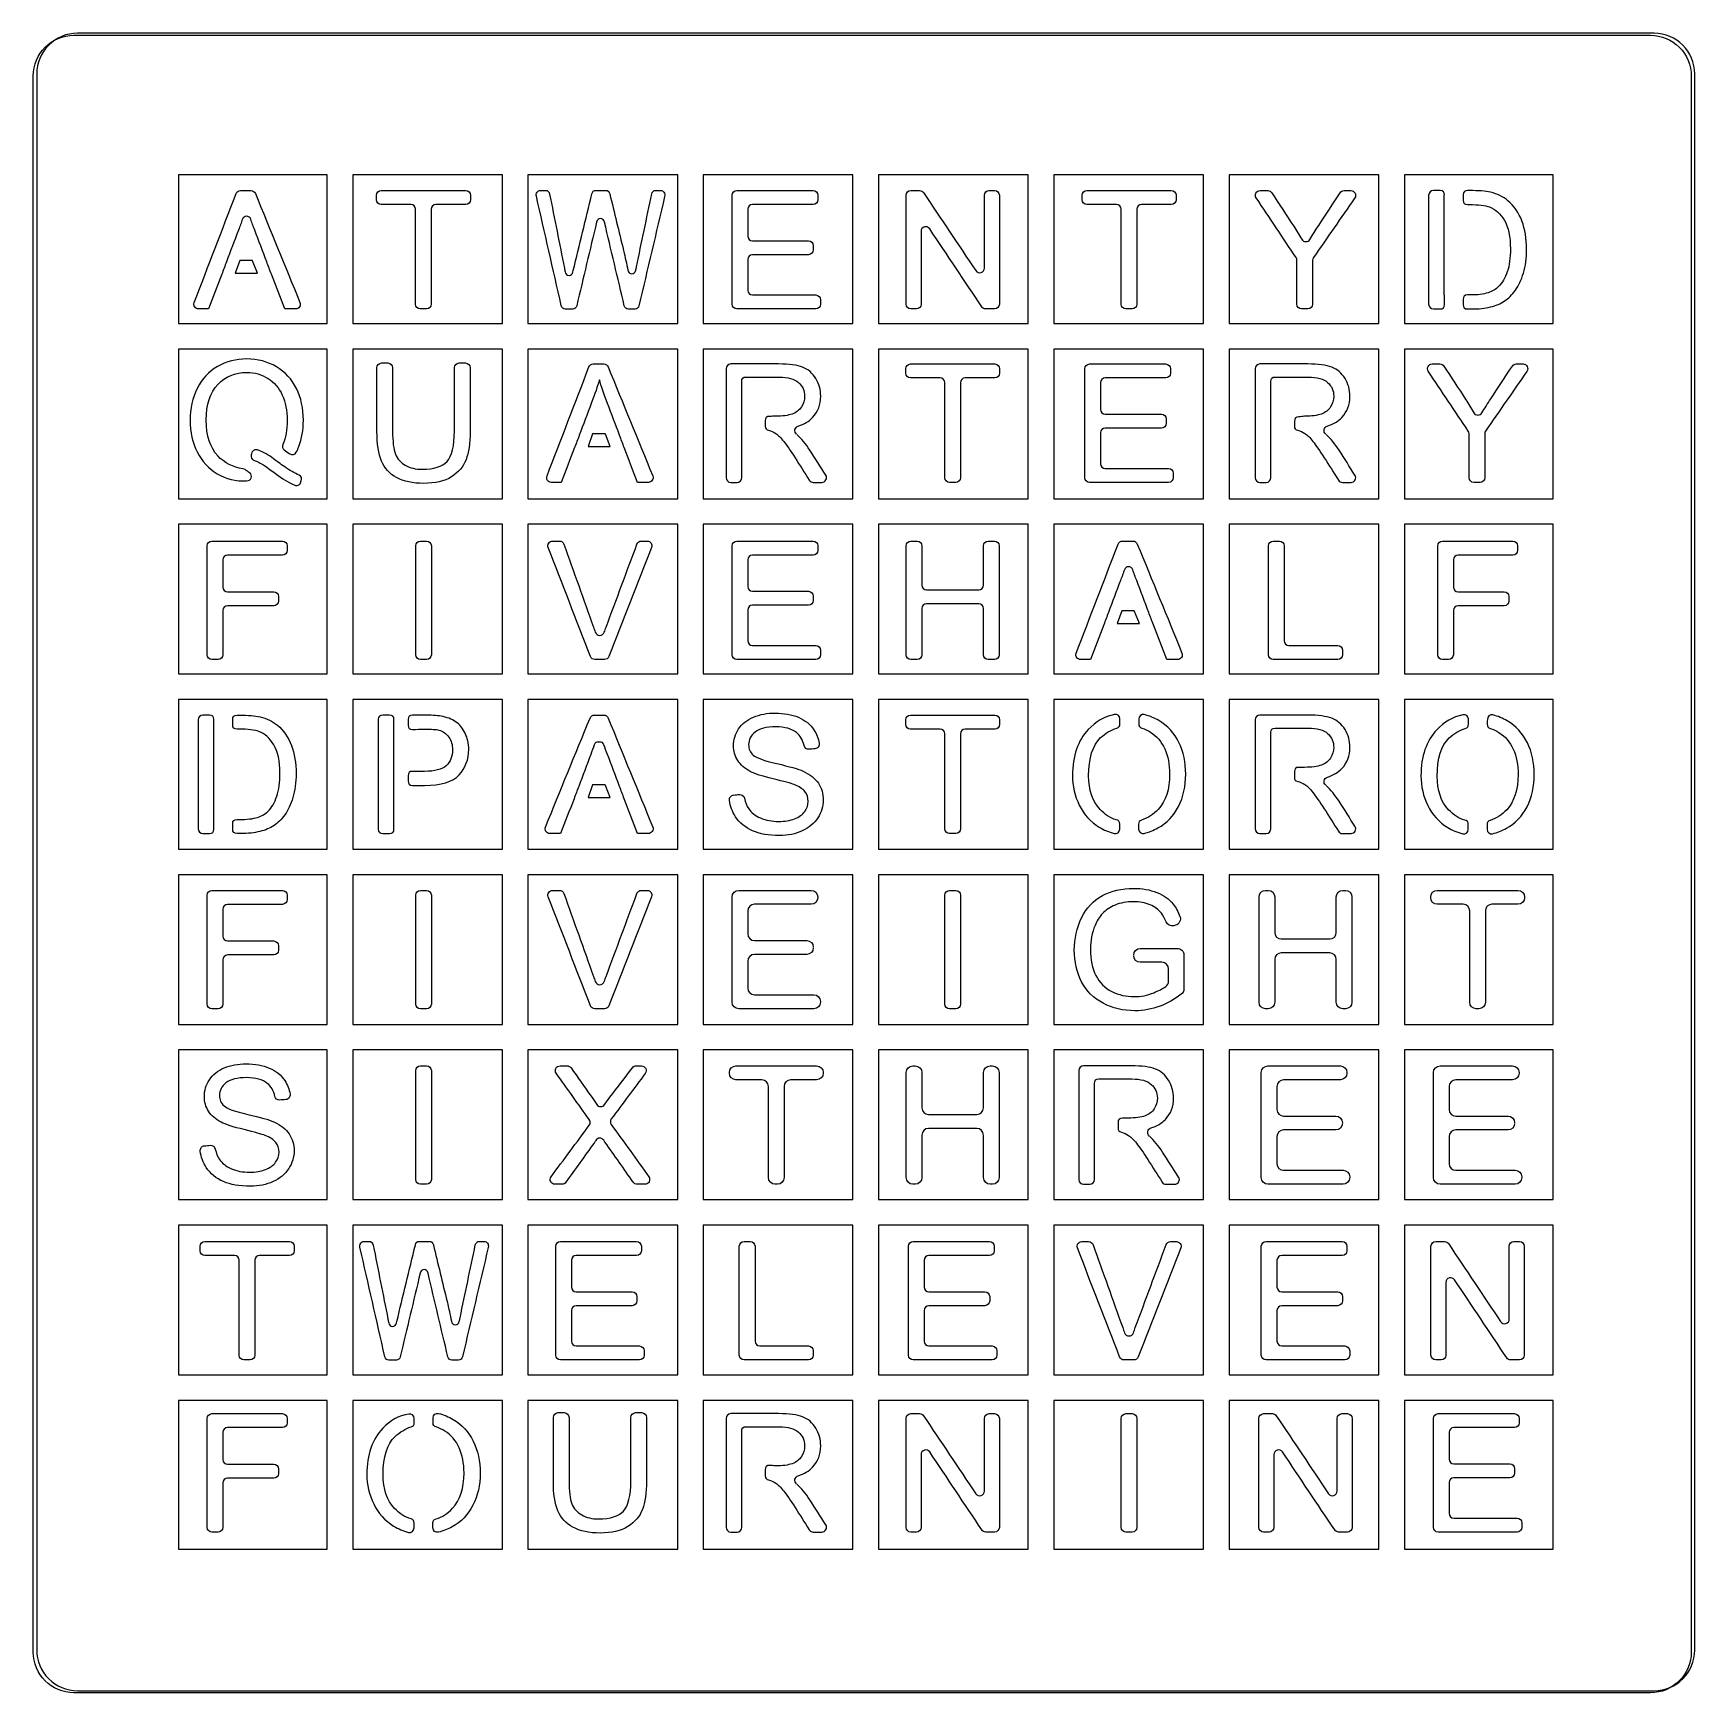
# Model space of a CAD drawing. Extents: x 0.1 to 78.1, y 0.1 to 78.1.
import ezdxf

# ---------------------------------------------------------------- set-up
doc = ezdxf.new("R2010")
doc.units = 0
doc.layers.get('0').update_dxf_attribs({"linetype": 'CONTINUOUS'})
doc.layers.add('Grid', color=7, linetype='CONTINUOUS')

msp = doc.modelspace()

# ---------------------------------------------------------------- linework, layer by layer
at = {"color": 7}
for p, q in [((2.042849, 77.953732), (76.042846, 77.953732)), ((0.132292, 2.043039), (0.132292, 76.043044)), ((77.953667, 76.043044), (77.953667, 2.043039)), ((67.543621, 70.665175), (67.454983, 70.664911)), ((67.451808, 70.007157), (67.535152, 70.007157)), ((9.825832, 67.38921), (9.616547, 66.789717)), ((10.417176, 67.38921), (9.825832, 67.38921)), ((10.426436, 67.365821), (10.417176, 67.38921)), ((10.654507, 66.789717), (10.426436, 67.365821)), ((9.616547, 66.789717), (10.654507, 66.789717)), ((25.466566, 66.844478), (25.480222, 66.907978)), ((67.551294, 65.762261), (67.455248, 65.762261)), ((26.384517, 59.247129), (26.175496, 58.647636)), ((26.175496, 58.647636), (27.213192, 58.647636)), ((26.97586, 59.247129), (26.384517, 59.247129)), ((26.984856, 59.223528), (26.97586, 59.247129)), ((27.213192, 58.647636), (26.984856, 59.223528)), ((51.222546, 50.930914), (51.013525, 50.331659)), ((51.81389, 50.930914), (51.222546, 50.930914)), ((51.82315, 50.907313), (51.81389, 50.930914)), ((52.051221, 50.331659), (51.82315, 50.907313)), ((51.013525, 50.331659), (52.051221, 50.331659)), ((9.699361, 46.03676), (9.787997, 46.036947)), ((9.77953, 45.378926), (9.699891, 45.378926)), ((26.717892, 44.770702), (26.666301, 44.770702)), ((26.384517, 42.761485), (26.175496, 42.161754)), ((26.175496, 42.161754), (27.213192, 42.161754)), ((26.97586, 42.761485), (26.384517, 42.761485)), ((26.984856, 42.737646), (26.97586, 42.761485)), ((27.213192, 42.161754), (26.984856, 42.737646)), ((9.699891, 41.134033), (9.79567, 41.134033)), ((36.954886, 37.498726), (36.954886, 37.461367)), ((65.724346, 37.461367), (65.724346, 37.498753)), ((70.13045, 37.498753), (70.13045, 37.461367)), ((53.748788, 36.168719), (53.673117, 36.147817)), ((37.08427, 32.595812), (37.08427, 32.558532)), ((32.807013, 29.221173), (32.807013, 29.258426)), ((37.212855, 29.258426), (37.212855, 29.221173)), ((61.792915, 29.258452), (61.792915, 29.221173)), ((69.872481, 29.258452), (69.872481, 29.221173)), ((26.965542, 25.991906), (26.908921, 26.0748)), ((61.922297, 24.355617), (61.922297, 24.318258)), ((70.001865, 24.355617), (70.001865, 24.318258)), ((17.185099, 17.497088), (17.198754, 17.560588)), ((76.042846, 0.13235), (2.042849, 0.13235))]:
    msp.add_line(p, q, dxfattribs=at)
for points in [[(0.132292, 76.043044), (0.132291, 77.098237), (0.987656, 77.953661), (2.042849, 77.953732)], [(76.042846, 77.953732), (76.549615, 77.953767), (77.035642, 77.75248), (77.393993, 77.394152)], [(77.393993, 77.394152), (77.752345, 77.035824), (77.953667, 76.549813), (77.953667, 76.043044)], [(7.689322, 65.406581), (8.344695, 67.112139), (9.000068, 68.817802), (9.655441, 70.523465)], [(9.655441, 70.523465), (9.688778, 70.610671), (9.768153, 70.665414), (9.861551, 70.665414)], [(9.861551, 70.665414), (10.025593, 70.665414), (10.18937, 70.665414), (10.353411, 70.665414)], [(10.353411, 70.665414), (10.444957, 70.665414), (10.523274, 70.612735), (10.557934, 70.527963)], [(10.557934, 70.527963), (11.255905, 68.822299), (11.954141, 67.116557), (12.652376, 65.410894)], [(16.248329, 70.444143), (16.248329, 70.565639), (16.347548, 70.665228), (16.469521, 70.665228)], [(16.248329, 70.229989), (16.248329, 70.301453), (16.248329, 70.372784), (16.248329, 70.444143)], [(16.469521, 70.008903), (16.347548, 70.008903), (16.248329, 70.108228), (16.248329, 70.229989)], [(16.469521, 70.665228), (17.790586, 70.665228), (19.111915, 70.665228), (20.433244, 70.665228)], [(20.433244, 70.665228), (20.555217, 70.665228), (20.654171, 70.565613), (20.654171, 70.444143)], [(20.654171, 70.229989), (20.654171, 70.108228), (20.555217, 70.009085), (20.433509, 70.008903)], [(20.654171, 70.444143), (20.654171, 70.372784), (20.654171, 70.301453), (20.654171, 70.229989)], [(23.749716, 70.395613), (23.733786, 70.46437), (23.745165, 70.531537), (23.782943, 70.587793)], [(24.918103, 65.261087), (24.528716, 66.972597), (24.139102, 68.684105), (23.749716, 70.395613)], [(23.782943, 70.587793), (23.820038, 70.644392), (23.872608, 70.674364), (23.933599, 70.674364)], [(23.933599, 70.674364), (24.017121, 70.674364), (24.100642, 70.674364), (24.184163, 70.674364)], [(24.184163, 70.674364), (24.273829, 70.674364), (24.349385, 70.604358), (24.369412, 70.50252)], [(24.369412, 70.50252), (24.600859, 69.341134), (24.832078, 68.179751), (25.063297, 67.018365)], [(25.480903, 66.907978), (25.771066, 68.109583), (26.061228, 69.311109), (26.351618, 70.512715)], [(26.351618, 70.512715), (26.375058, 70.609827), (26.448339, 70.674338), (26.534591, 70.674338)], [(26.534591, 70.674338), (26.693211, 70.674338), (26.851834, 70.674338), (27.010457, 70.674338)], [(27.010457, 70.674338), (27.096709, 70.674338), (27.169991, 70.609827), (27.19343, 70.512715)], [(27.19343, 70.512715), (27.408491, 69.625434), (27.62378, 68.738157), (27.838841, 67.850903)], [(28.448979, 67.089964), (28.686797, 68.228252), (28.924845, 69.366569), (29.162891, 70.504777)], [(29.769387, 70.393806), (29.366802, 68.68238), (28.964442, 66.970978), (28.562085, 65.259441)], [(29.162891, 70.504777), (29.183369, 70.605766), (29.258929, 70.674338), (29.347683, 70.674338)], [(29.347683, 70.674338), (29.427109, 70.674338), (29.506534, 70.674338), (29.585732, 70.674338)], [(29.585732, 70.674338), (29.647179, 70.674338), (29.699976, 70.643808), (29.737071, 70.586917)], [(29.737071, 70.586917), (29.773938, 70.529918), (29.785545, 70.462965), (29.769387, 70.393806)], [(32.935865, 70.444143), (32.935865, 70.565639), (33.035084, 70.665255), (33.157057, 70.665255)], [(32.935865, 65.326992), (32.935865, 67.032737), (32.935865, 68.738479), (32.935865, 70.444143)], [(33.157057, 70.665255), (34.349272, 70.665255), (35.54122, 70.665255), (36.73343, 70.665255)], [(36.73343, 70.665255), (36.855138, 70.665255), (36.954886, 70.565639), (36.954886, 70.444143)], [(36.954886, 70.230015), (36.954886, 70.108254), (36.855138, 70.008929), (36.73343, 70.008929)], [(36.954886, 70.444143), (36.954886, 70.372811), (36.954886, 70.301453), (36.954886, 70.230015)], [(41.099322, 70.444143), (41.099322, 70.565639), (41.198803, 70.665255), (41.320249, 70.665255)], [(41.099322, 65.326992), (41.099322, 67.032737), (41.099322, 68.738479), (41.099322, 70.444143)], [(41.320249, 70.665255), (41.458891, 70.665255), (41.59753, 70.665255), (41.735907, 70.665255)], [(41.735907, 70.665255), (41.812107, 70.665255), (41.877462, 70.63033), (41.920057, 70.567041)], [(41.920057, 70.567041), (42.7363, 69.346677), (43.552801, 68.126207), (44.369305, 66.905816)], [(44.774121, 70.444143), (44.774121, 70.565639), (44.873339, 70.665255), (44.995048, 70.665255)], [(44.774121, 67.028821), (44.774121, 68.167241), (44.774121, 69.305852), (44.774121, 70.444143)], [(44.995048, 70.665255), (45.082889, 70.665255), (45.170728, 70.665255), (45.258573, 70.665255)], [(45.258573, 70.665255), (45.380016, 70.665255), (45.479235, 70.565639), (45.479235, 70.444143)], [(45.479235, 70.444143), (45.479235, 68.738506), (45.479235, 67.032737), (45.479235, 65.326992)], [(49.365965, 70.444143), (49.365965, 70.565639), (49.464919, 70.665228), (49.586892, 70.665228)], [(49.365965, 70.229989), (49.365965, 70.301453), (49.365965, 70.372784), (49.365965, 70.444143)], [(49.586892, 70.008903), (49.464919, 70.008903), (49.365965, 70.108228), (49.365965, 70.229989)], [(49.586892, 70.665228), (50.908221, 70.665228), (52.22955, 70.665228), (53.550615, 70.665228)], [(53.550615, 70.665228), (53.672588, 70.665228), (53.771807, 70.565613), (53.771807, 70.444143)], [(53.771807, 70.229989), (53.771807, 70.108228), (53.672588, 70.008903), (53.550615, 70.008903)], [(53.771807, 70.444143), (53.771807, 70.372784), (53.771807, 70.301453), (53.771807, 70.229989)], [(57.534182, 70.321164), (57.487615, 70.390723), (57.483646, 70.47457), (57.523598, 70.548544)], [(57.523069, 70.548544), (57.562492, 70.622234), (57.634459, 70.665228), (57.718067, 70.665228)], [(59.409284, 67.516131), (58.784338, 68.451192), (58.159392, 69.38618), (57.534182, 70.321164)], [(57.718067, 70.665228), (57.838453, 70.665228), (57.958838, 70.665228), (58.079488, 70.665228)], [(58.079488, 70.665228), (58.156217, 70.665228), (58.222363, 70.629457), (58.264432, 70.565163)], [(58.264432, 70.565163), (58.607861, 70.03978), (58.95129, 69.51442), (59.294984, 68.989146)], [(62.160157, 70.318145), (61.51378, 69.384592), (60.867403, 68.450824), (60.221026, 67.517163)], [(60.466559, 69.030262), (60.803638, 69.542122), (61.140717, 70.053882), (61.477797, 70.565639)], [(61.477797, 70.565639), (61.52013, 70.629668), (61.586011, 70.665228), (61.66274, 70.665228)], [(61.66274, 70.665228), (61.768045, 70.665228), (61.873084, 70.665228), (61.978388, 70.665228)], [(61.978388, 70.665228), (62.06279, 70.665228), (62.135022, 70.621387), (62.17418, 70.546563)], [(62.17418, 70.546563), (62.213074, 70.471924), (62.208047, 70.387628), (62.160951, 70.318145)], [(65.850021, 70.665255), (65.728577, 70.665255), (65.629096, 70.566036), (65.629096, 70.444169)], [(65.629096, 70.444169), (65.629096, 68.738506), (65.629096, 67.032764), (65.629096, 65.326992)], [(66.165404, 70.665175), (66.060367, 70.665175), (65.95506, 70.665175), (65.850021, 70.665255)], [(66.364903, 70.458536), (66.364903, 70.600591), (66.307485, 70.660281), (66.165404, 70.665175)], [(66.364635, 70.008929), (66.364635, 70.15876), (66.364635, 70.308702), (66.364635, 70.458536)], [(67.248873, 70.213611), (67.248873, 70.069678), (67.307875, 70.009511), (67.451808, 70.007157)], [(67.454983, 70.664911), (67.322956, 70.664911), (67.265277, 70.613), (67.250196, 70.481819)], [(67.250196, 70.481819), (67.250196, 70.39244), (67.250196, 70.302987), (67.250196, 70.213611)], [(68.533692, 70.585007), (68.305883, 70.637103), (67.975951, 70.666019), (67.543621, 70.665175)], [(69.349138, 70.187603), (69.123713, 70.379134), (68.851721, 70.511767), (68.533692, 70.585007)], [(10.34177, 69.319766), (10.277211, 69.50426), (10.016332, 69.504157), (9.951774, 69.319766)], [(17.858584, 70.008903), (17.395563, 70.008903), (16.932542, 70.008903), (16.469521, 70.008903)], [(18.079775, 69.787896), (18.079775, 69.909472), (17.980292, 70.008903), (17.858584, 70.008903)], [(18.079775, 65.326992), (18.079775, 66.81398), (18.079775, 68.300912), (18.079775, 69.787896)], [(19.035979, 70.008903), (18.914271, 70.008903), (18.815052, 69.909472), (18.815052, 69.787896)], [(18.815052, 69.787896), (18.815052, 68.300912), (18.815052, 66.81398), (18.815052, 65.326992)], [(20.433509, 70.008903), (19.967842, 70.008903), (19.501911, 70.008903), (19.035979, 70.008903)], [(33.892072, 70.008929), (33.770361, 70.008929), (33.670613, 69.909496), (33.670613, 69.787923)], [(33.670613, 69.787923), (33.670613, 69.367897), (33.670613, 68.947871), (33.670613, 68.527921)], [(36.73343, 70.008929), (35.786224, 70.008929), (34.839278, 70.008929), (33.892072, 70.008929)], [(50.976219, 70.008903), (50.513198, 70.008903), (50.049913, 70.008903), (49.586892, 70.008903)], [(51.197411, 69.787896), (51.197411, 69.909472), (51.097663, 70.008903), (50.976219, 70.008903)], [(51.197411, 65.326992), (51.197411, 66.81398), (51.197411, 68.300912), (51.197411, 69.787896)], [(52.153615, 70.008903), (52.031906, 70.008903), (51.932423, 69.909472), (51.932423, 69.787896)], [(51.932423, 69.787896), (51.932423, 68.300912), (51.932423, 66.81398), (51.932423, 65.326992)], [(53.550615, 70.008903), (53.084948, 70.008903), (52.619281, 70.008903), (52.153615, 70.008903)], [(66.364635, 65.76234), (66.364635, 67.177888), (66.364635, 68.593356), (66.364635, 70.008929)], [(67.535152, 70.007157), (67.970921, 70.007157), (68.287894, 69.971306), (68.484477, 69.895079)], [(68.484477, 69.895079), (68.757794, 69.789084), (68.989302, 69.580384), (69.181128, 69.267382)], [(70.006628, 69.237404), (69.861898, 69.623273), (69.6415, 69.938894), (69.349138, 70.187603)], [(9.765507, 68.808591), (9.577918, 68.311759), (9.390328, 67.815031), (9.202739, 67.318117)], [(9.951774, 69.319766), (9.896741, 69.16263), (9.834828, 68.992212), (9.765507, 68.808591)], [(10.528036, 68.808591), (10.45898, 68.992212), (10.396803, 69.16263), (10.34177, 69.319766)], [(11.09107, 67.318117), (10.903216, 67.815031), (10.715626, 68.311759), (10.528036, 68.808591)], [(26.577149, 69.185964), (26.26491, 67.876866), (25.952445, 66.56769), (25.639981, 65.258595)], [(26.760804, 69.348463), (26.674098, 69.348728), (26.600589, 69.283738), (26.577149, 69.185964)], [(26.944005, 69.185591), (26.920801, 69.282995), (26.847739, 69.348278), (26.760804, 69.348463)], [(27.875026, 65.25878), (27.564609, 66.56769), (27.254194, 67.876681), (26.944005, 69.185591)], [(41.9616, 68.957422), (41.866876, 68.928768), (41.804702, 68.844763), (41.804702, 68.745888)], [(41.804702, 68.745888), (41.804702, 67.606248), (41.804702, 66.466608), (41.804702, 65.326968)], [(42.209514, 68.868496), (42.154745, 68.951019), (42.05632, 68.98613), (41.9616, 68.957422)], [(44.659291, 65.204175), (43.842787, 66.425595), (43.02628, 67.6471), (42.209514, 68.868496)], [(59.294984, 68.989146), (59.426482, 68.785149), (59.551894, 68.581132), (59.672015, 68.376477)], [(60.051957, 68.373857), (60.175253, 68.577666), (60.312836, 68.797058), (60.466559, 69.030262)], [(69.181128, 69.267382), (69.371363, 68.9552), (69.466875, 68.508715), (69.466875, 67.92777)], [(70.2257, 67.915837), (70.2257, 68.411613), (70.152942, 68.851642), (70.006628, 69.237404)], [(27.838841, 67.850903), (27.916446, 67.533445), (27.984492, 67.224481), (28.04275, 66.924358)], [(33.670613, 68.527921), (33.670613, 68.406348), (33.770361, 68.306918), (33.892072, 68.306918)], [(33.892072, 68.306918), (34.769695, 68.306918), (35.64758, 68.306918), (36.525203, 68.306918)], [(36.525203, 68.306918), (36.646911, 68.306918), (36.746397, 68.207487), (36.746397, 68.085723)], [(36.746397, 67.87562), (36.746397, 67.753965), (36.646911, 67.65464), (36.525203, 67.65464)], [(36.746397, 68.085723), (36.746397, 68.015691), (36.746397, 67.945655), (36.746397, 67.87562)], [(59.672015, 68.376477), (59.712497, 68.307473), (59.781024, 68.267759), (59.861192, 68.267386)], [(59.861192, 68.267386), (59.941097, 68.267386), (60.010153, 68.305304), (60.051957, 68.373857)], [(69.466875, 67.92777), (69.466875, 67.50687), (69.417665, 67.151056), (69.320825, 66.85581)], [(70.076742, 66.793554), (70.17649, 67.119888), (70.2257, 67.494012), (70.2257, 67.915837)], [(9.202739, 67.318117), (9.129449, 67.124518), (9.056424, 66.930843), (8.983134, 66.737168)], [(11.310409, 66.737168), (11.23712, 66.930843), (11.164095, 67.124518), (11.09107, 67.318117)], [(28.413022, 66.920297), (28.424399, 66.976156), (28.437152, 67.032488), (28.448979, 67.089964)], [(33.892072, 67.65464), (33.770361, 67.65464), (33.670613, 67.555101), (33.670613, 67.433634)], [(33.670613, 67.433634), (33.670613, 66.950237), (33.670613, 66.46674), (33.670613, 65.98332)], [(36.525203, 67.65464), (35.64758, 67.65464), (34.769695, 67.65464), (33.892072, 67.65464)], [(59.44659, 67.393153), (59.44659, 67.438873), (59.433361, 67.47811), (59.409284, 67.516131)], [(59.44659, 65.326992), (59.44659, 66.015705), (59.44659, 66.704416), (59.44659, 67.393153)], [(60.221026, 67.517163), (60.194038, 67.478481), (60.181603, 67.43829), (60.181603, 67.391271)], [(60.181603, 67.391271), (60.181603, 66.703119), (60.181603, 66.015041), (60.181603, 65.326968)], [(8.983134, 66.737168), (8.773849, 66.193505), (8.564563, 65.64981), (8.355278, 65.106144)], [(11.938531, 65.106144), (11.72898, 65.64981), (11.519695, 66.193505), (11.310409, 66.737168)], [(25.063297, 67.018365), (25.074677, 66.962509), (25.086054, 66.906544), (25.096979, 66.850503)], [(25.096979, 66.850503), (25.117461, 66.749249), (25.191196, 66.679058), (25.279952, 66.678023)], [(25.279952, 66.678023), (25.368707, 66.678023), (25.444491, 66.744233), (25.466566, 66.844478)], [(28.04275, 66.924358), (28.063229, 66.822708), (28.137196, 66.752329), (28.226408, 66.75148)], [(28.226408, 66.75148), (28.315845, 66.75148), (28.391627, 66.819044), (28.413022, 66.920297)], [(44.369305, 66.905816), (44.424077, 66.823769), (44.522502, 66.78858), (44.617487, 66.817102)], [(44.617487, 66.817102), (44.711943, 66.846203), (44.774121, 66.930052), (44.774121, 67.028821)], [(69.320825, 66.85581), (69.223726, 66.562043), (69.087465, 66.326591), (68.913102, 66.152997)], [(69.697327, 65.983529), (69.85264, 66.197209), (69.978053, 66.467587), (70.076742, 66.793554)], [(33.670613, 65.98332), (33.670613, 65.861662), (33.770361, 65.76234), (33.892072, 65.76234)], [(33.892072, 65.76234), (34.882405, 65.76234), (35.872476, 65.76234), (36.862811, 65.76234)], [(36.862811, 65.76234), (36.984522, 65.76234), (37.08427, 65.663016), (37.08427, 65.541148)], [(37.08427, 65.541148), (37.08427, 65.46979), (37.08427, 65.398353), (37.08427, 65.326992)], [(66.366487, 65.313395), (66.366487, 65.463043), (66.366487, 65.612689), (66.366487, 65.76234)], [(67.455248, 65.762261), (67.309465, 65.762261), (67.248873, 65.701803), (67.248873, 65.555833)], [(67.248873, 65.555833), (67.248873, 65.474712), (67.248873, 65.39359), (67.248873, 65.312469)], [(68.414627, 65.864416), (68.206135, 65.795675), (67.917742, 65.762261), (67.551294, 65.762261)], [(68.913102, 66.152997), (68.788751, 66.028799), (68.623121, 65.933129), (68.414627, 65.864416)], [(69.191446, 65.480056), (69.375067, 65.601526), (69.543342, 65.769772), (69.697327, 65.983529)], [(7.713663, 65.20182), (7.67133, 65.263865), (7.66207, 65.336255), (7.689851, 65.406581)], [(7.895697, 65.106144), (7.820555, 65.106144), (7.756261, 65.14004), (7.713663, 65.20182)], [(8.355278, 65.106144), (8.202084, 65.106144), (8.048891, 65.106144), (7.895697, 65.106144)], [(12.447853, 65.106144), (12.277991, 65.106144), (12.108394, 65.106144), (11.938531, 65.106144)], [(12.631475, 65.204069), (12.589141, 65.140884), (12.523789, 65.106144), (12.447853, 65.106144)], [(12.652376, 65.410894), (12.681217, 65.340671), (12.673543, 65.267067), (12.63121, 65.204069)], [(18.300967, 65.105988), (18.178994, 65.105988), (18.079775, 65.205125), (18.079775, 65.326992)], [(18.593861, 65.105988), (18.496229, 65.105988), (18.398598, 65.105988), (18.300967, 65.105988)], [(18.815052, 65.326992), (18.815052, 65.205125), (18.715569, 65.105988), (18.593861, 65.105988)], [(25.101758, 65.096281), (25.014368, 65.096281), (24.940633, 65.162596), (24.918103, 65.261087)], [(25.456553, 65.096281), (25.338439, 65.096281), (25.220099, 65.096281), (25.101758, 65.096281)], [(25.639981, 65.258595), (25.616539, 65.161376), (25.54326, 65.096281), (25.456553, 65.096281)], [(28.058453, 65.096281), (27.971519, 65.096281), (27.89824, 65.161376), (27.875026, 65.25878)], [(28.378658, 65.096281), (28.271922, 65.096281), (28.165189, 65.096281), (28.058453, 65.096281)], [(28.562085, 65.259441), (28.539331, 65.161667), (28.465592, 65.096281), (28.378658, 65.096281)], [(33.157057, 65.106012), (33.035084, 65.106012), (32.935865, 65.205154), (32.935865, 65.326992)], [(36.862811, 65.106012), (35.627474, 65.106012), (34.392399, 65.106012), (33.157057, 65.106012)], [(37.08427, 65.326992), (37.08427, 65.205154), (36.984522, 65.106012), (36.862811, 65.106012)], [(41.320249, 65.105988), (41.198803, 65.105988), (41.099322, 65.205125), (41.099322, 65.326992)], [(41.583774, 65.105988), (41.49593, 65.105988), (41.408091, 65.105988), (41.320249, 65.105988)], [(41.804702, 65.326968), (41.804702, 65.205125), (41.70548, 65.105988), (41.583774, 65.105988)], [(44.843177, 65.105988), (44.766977, 65.105988), (44.701625, 65.140913), (44.659291, 65.204175)], [(45.258573, 65.105988), (45.119928, 65.105988), (44.981554, 65.105988), (44.843177, 65.105988)], [(45.479235, 65.326992), (45.479235, 65.205125), (45.380016, 65.105988), (45.258573, 65.105988)], [(51.418338, 65.105988), (51.296629, 65.105988), (51.197411, 65.205125), (51.197411, 65.326992)], [(51.711496, 65.105988), (51.613865, 65.105988), (51.515969, 65.105988), (51.418338, 65.105988)], [(51.932423, 65.326992), (51.932423, 65.205125), (51.83294, 65.105988), (51.711496, 65.105988)], [(59.667517, 65.105988), (59.545809, 65.105988), (59.44659, 65.205125), (59.44659, 65.326992)], [(59.960411, 65.105988), (59.86278, 65.105988), (59.765149, 65.105988), (59.667517, 65.105988)], [(60.181603, 65.326968), (60.181603, 65.205125), (60.082384, 65.105988), (59.960411, 65.105988)], [(65.629096, 65.326992), (65.629096, 65.205524), (65.728577, 65.106012), (65.850021, 65.106012)], [(65.850021, 65.106012), (65.953208, 65.106012), (66.05666, 65.106012), (66.159848, 65.106012)], [(66.159848, 65.106012), (66.306427, 65.106012), (66.367019, 65.166919), (66.366487, 65.313395)], [(67.248608, 65.312469), (67.248608, 65.166498), (67.309198, 65.105935), (67.455248, 65.105935)], [(67.455248, 65.105935), (67.515308, 65.105935), (67.575371, 65.105935), (67.635429, 65.105935)], [(67.635429, 65.105935), (67.970656, 65.105935), (68.268315, 65.136812), (68.528398, 65.200468)], [(68.528398, 65.200468), (68.787428, 65.263836), (69.008619, 65.357051), (69.191446, 65.480056)], [(8.779141, 62.404666), (8.367713, 62.169134), (8.051801, 61.825996), (7.829286, 61.376839)], [(10.156297, 62.756747), (9.649091, 62.756747), (9.189509, 62.639008), (8.779141, 62.404666)], [(11.545095, 62.390405), (11.132345, 62.63496), (10.670382, 62.756747), (10.156297, 62.756747)], [(12.487541, 61.366626), (12.271376, 61.805332), (11.956787, 62.147071), (11.545095, 62.390405)], [(16.264998, 62.349554), (16.264998, 62.470944), (16.364481, 62.57056), (16.485925, 62.57056)], [(16.485925, 62.57056), (16.583821, 62.57056), (16.681452, 62.57056), (16.779084, 62.57056)], [(16.779084, 62.57056), (16.901056, 62.57056), (17.000275, 62.470944), (17.000275, 62.349554)], [(19.901167, 62.349554), (19.901167, 62.470944), (20.000121, 62.57056), (20.122094, 62.57056)], [(20.122094, 62.57056), (20.220255, 62.57056), (20.31815, 62.57056), (20.416311, 62.57056)], [(20.416311, 62.57056), (20.538019, 62.57056), (20.637238, 62.470944), (20.637238, 62.349554)], [(26.214126, 62.381065), (26.247463, 62.468378), (26.327103, 62.52312), (26.420501, 62.52312)], [(26.420501, 62.52312), (26.584277, 62.52312), (26.748319, 62.52312), (26.912096, 62.52312)], [(26.912096, 62.52312), (27.003906, 62.52312), (27.081958, 62.470548), (27.116619, 62.385669)], [(32.872365, 62.523253), (32.750657, 62.523253), (32.651176, 62.42364), (32.651176, 62.302246)], [(35.116032, 62.523253), (34.368055, 62.523253), (33.620345, 62.523253), (32.872365, 62.523253)], [(36.245803, 62.373049), (35.988101, 62.472744), (35.611599, 62.523253), (35.116032, 62.523253)], [(41.086355, 62.302167), (41.086355, 62.423558), (41.185577, 62.523173), (41.307282, 62.523173)], [(41.307282, 62.523173), (42.628614, 62.523173), (43.949943, 62.523173), (45.271273, 62.523173)], [(45.271273, 62.523173), (45.392978, 62.523173), (45.492464, 62.423558), (45.492464, 62.302167)], [(49.494552, 62.30214), (49.494552, 62.423531), (49.594035, 62.523147), (49.716008, 62.523147)], [(49.716008, 62.523147), (50.907956, 62.523147), (52.100169, 62.523147), (53.292646, 62.523147)], [(53.292646, 62.523147), (53.414354, 62.523147), (53.513573, 62.423531), (53.513573, 62.30214)], [(57.710394, 62.523173), (57.588686, 62.523173), (57.489203, 62.423558), (57.489203, 62.302167)], [(59.953797, 62.523173), (59.206084, 62.523173), (58.458371, 62.523173), (57.710394, 62.523173)], [(61.083832, 62.372943), (60.826128, 62.472664), (60.449361, 62.523173), (59.953797, 62.523173)], [(65.613483, 62.179188), (65.566919, 62.248747), (65.562948, 62.332488), (65.6029, 62.406386)], [(65.602371, 62.406386), (65.641796, 62.480178), (65.71376, 62.523173), (65.797371, 62.523173)], [(65.797371, 62.523173), (65.917754, 62.523173), (66.038404, 62.523173), (66.158792, 62.523173)], [(66.158792, 62.523173), (66.235521, 62.523173), (66.3014, 62.487401), (66.343471, 62.423081)], [(66.343471, 62.423081), (66.687165, 61.897725), (67.030594, 61.372341), (67.374285, 60.847091)], [(68.54586, 60.888209), (68.882942, 61.400043), (69.220021, 61.9118), (69.557098, 62.423558)], [(69.557098, 62.423558), (69.599431, 62.487484), (69.665315, 62.523173), (69.742044, 62.523173)], [(69.742044, 62.523173), (69.847081, 62.523173), (69.952388, 62.523173), (70.057692, 62.523173)], [(70.057692, 62.523173), (70.142094, 62.523173), (70.214323, 62.47912), (70.253481, 62.404508)], [(70.253481, 62.404508), (70.292375, 62.329869), (70.287348, 62.245548), (70.240252, 62.176172)], [(8.796339, 61.560857), (9.156966, 61.936116), (9.612578, 62.123785), (10.160266, 62.123785)], [(10.160266, 62.123785), (10.528036, 62.123785), (10.857972, 62.030651), (11.152982, 61.845602)], [(11.152982, 61.845602), (11.446934, 61.658965), (11.670772, 61.397688), (11.823437, 61.062435)], [(16.264998, 59.358095), (16.264998, 60.355204), (16.264998, 61.352445), (16.264998, 62.349554)], [(17.000275, 62.349554), (17.000275, 61.353664), (17.000275, 60.357664), (17.000275, 59.361746)], [(19.901167, 59.361746), (19.901167, 60.357664), (19.901167, 61.353664), (19.901167, 62.349554)], [(20.637238, 62.349554), (20.637238, 61.352445), (20.637238, 60.35523), (20.637238, 59.358095)], [(24.248007, 57.264288), (24.90338, 58.969845), (25.558753, 60.675508), (26.214126, 62.381065)], [(26.705456, 61.783689), (26.622906, 61.49143), (26.494851, 61.119188), (26.324457, 60.666407)], [(27.086985, 60.666407), (26.916065, 61.119188), (26.788271, 61.49143), (26.705456, 61.783689)], [(27.116619, 62.385669), (27.814854, 60.680006), (28.51309, 58.97437), (29.211328, 57.26868)], [(32.651176, 62.302246), (32.651176, 60.596504), (32.651176, 58.890761), (32.651176, 57.185019)], [(33.386715, 61.701801), (33.386715, 61.847771), (33.44704, 61.908334), (33.59309, 61.908334)], [(33.386715, 60.069083), (33.386715, 60.613331), (33.386715, 61.157553), (33.386715, 61.701801)], [(33.59309, 61.908334), (34.110615, 61.908334), (34.62814, 61.908334), (35.145668, 61.908334)], [(35.145668, 61.908334), (35.55868, 61.908334), (35.859778, 61.824223), (36.050278, 61.654758)], [(36.050278, 61.654758), (36.242101, 61.485213), (36.336026, 61.268995), (36.336026, 61.006132)], [(36.864401, 61.845046), (36.709088, 62.097406), (36.503245, 62.273327), (36.245803, 62.373049)], [(37.094851, 61.006105), (37.094851, 61.311702), (37.018651, 61.591469), (36.864401, 61.845046)], [(41.086355, 62.088013), (41.086355, 62.159371), (41.086355, 62.230729), (41.086355, 62.302167)], [(41.307282, 61.866821), (41.185577, 61.866821), (41.086355, 61.966252), (41.086355, 62.088013)], [(42.696612, 61.866821), (42.233591, 61.866821), (41.770303, 61.866821), (41.307282, 61.866821)], [(42.918068, 61.645841), (42.918068, 61.767311), (42.81832, 61.866821), (42.696612, 61.866821)], [(42.918068, 57.184913), (42.918068, 58.671924), (42.918068, 60.158936), (42.918068, 61.645841)], [(43.874005, 61.866821), (43.7523, 61.866821), (43.653078, 61.767311), (43.653078, 61.645841)], [(43.653078, 61.645841), (43.653078, 60.158936), (43.653078, 58.671898), (43.653078, 57.184913)], [(45.271537, 61.866821), (44.805603, 61.866821), (44.339939, 61.866821), (43.874005, 61.866821)], [(45.492464, 62.088013), (45.492464, 61.966252), (45.393246, 61.867036), (45.271537, 61.866821)], [(45.492464, 62.302167), (45.492464, 62.230729), (45.492464, 62.159371), (45.492464, 62.088013)], [(49.494552, 57.184913), (49.494552, 58.890655), (49.494552, 60.596424), (49.494552, 62.30214)], [(50.451021, 61.866821), (50.329313, 61.866821), (50.229829, 61.767311), (50.229829, 61.645815)], [(50.229829, 61.645815), (50.229829, 61.225895), (50.229829, 60.805868), (50.229829, 60.385816)], [(53.292646, 61.866821), (52.345173, 61.866821), (51.398229, 61.866821), (50.451021, 61.866821)], [(53.513573, 62.088013), (53.513573, 61.966252), (53.414354, 61.866821), (53.292646, 61.866821)], [(53.513573, 62.30214), (53.513573, 62.230703), (53.513573, 62.159345), (53.513573, 62.088013)], [(57.489203, 62.302167), (57.489203, 60.596398), (57.489203, 58.890655), (57.489203, 57.184913)], [(58.22448, 61.701695), (58.22448, 61.847695), (58.285069, 61.908229), (58.431119, 61.908229)], [(58.22448, 60.068977), (58.22448, 60.613225), (58.22448, 61.157473), (58.22448, 61.701695)], [(58.431119, 61.908229), (58.948644, 61.908229), (59.466169, 61.908229), (59.98343, 61.908229)], [(59.98343, 61.908229), (60.396445, 61.908229), (60.69807, 61.824117), (60.88804, 61.654654)], [(60.88804, 61.654654), (61.080128, 61.485109), (61.174055, 61.268889), (61.174055, 61.006028)], [(61.702428, 61.84494), (61.547382, 62.097302), (61.341272, 62.273248), (61.083832, 62.372943)], [(61.932615, 61.006028), (61.932615, 61.31162), (61.856415, 61.59139), (61.702428, 61.84494)], [(67.488321, 59.374155), (66.863375, 60.30914), (66.238429, 61.244098), (65.613483, 62.179188)], [(70.239458, 62.176172), (69.593081, 61.24251), (68.946442, 60.308849), (68.300065, 59.375187)], [(7.829286, 61.376839), (7.606507, 60.926677), (7.495118, 60.426853), (7.495118, 59.877922)], [(8.253678, 59.877922), (8.253678, 60.624867), (8.433595, 61.18544), (8.796339, 61.560857)], [(11.823437, 61.062435), (11.976366, 60.725779), (12.052566, 60.332608), (12.052566, 59.88197)], [(12.811126, 59.88197), (12.811126, 60.433414), (12.703706, 60.927815), (12.487541, 61.366626)], [(36.336026, 61.006132), (36.336026, 60.826347), (36.287078, 60.660718), (36.188653, 60.507709)], [(36.711734, 60.009446), (36.968118, 60.280221), (37.094851, 60.611426), (37.094851, 61.006105)], [(61.174055, 61.006028), (61.174055, 60.826241), (61.125372, 60.660639), (61.026682, 60.507604)], [(61.549763, 60.009367), (61.806145, 60.280115), (61.932615, 60.611349), (61.932615, 61.006028)], [(67.374285, 60.847091), (67.505783, 60.64307), (67.63146, 60.438971), (67.751319, 60.234395)], [(68.130996, 60.231775), (68.254554, 60.435584), (68.39214, 60.655003), (68.54586, 60.888209)], [(26.324457, 60.666407), (26.136867, 60.169466), (25.949013, 59.672658), (25.761423, 59.175905)], [(27.649757, 59.175905), (27.462165, 59.672658), (27.274578, 60.169466), (27.086985, 60.666407)], [(33.386715, 59.432284), (33.386715, 59.644453), (33.386715, 59.856808), (33.386715, 60.069083)], [(34.698522, 60.062045), (34.552472, 60.062045), (34.49188, 60.001588), (34.49188, 59.855485)], [(34.96813, 60.069083), (34.878436, 60.066437), (34.788478, 60.064321), (34.698522, 60.061939)], [(35.756588, 60.174043), (35.567676, 60.104088), (35.303624, 60.069083), (34.96813, 60.069083)], [(36.188653, 60.507709), (36.090228, 60.355045), (35.946559, 60.243788), (35.756588, 60.174043)], [(50.229829, 60.385816), (50.229829, 60.264161), (50.329313, 60.164836), (50.451021, 60.164836)], [(50.451021, 60.164836), (51.328644, 60.164836), (52.206531, 60.164836), (53.084154, 60.164836)], [(53.084154, 60.164836), (53.205863, 60.164836), (53.305346, 60.065511), (53.305346, 59.943644)], [(58.22448, 59.432178), (58.22448, 59.644348), (58.22448, 59.856729), (58.22448, 60.068977)], [(59.806159, 60.068977), (59.716201, 60.057865), (59.626507, 60.046752), (59.536549, 60.035666)], [(60.594353, 60.173938), (60.40544, 60.104008), (60.141386, 60.068977), (59.806159, 60.068977)], [(61.026682, 60.507604), (60.928786, 60.354939), (60.784853, 60.243708), (60.594353, 60.173938)], [(67.751319, 60.234395), (67.791533, 60.165312), (67.860325, 60.125783), (67.940229, 60.125413)], [(67.940229, 60.125413), (68.020401, 60.125413), (68.089721, 60.163248), (68.130996, 60.231775)], [(7.495118, 59.877922), (7.495118, 59.327853), (7.605184, 58.832262), (7.826376, 58.392233)], [(8.789459, 58.213481), (8.432007, 58.600751), (8.253678, 59.155583), (8.253678, 59.877922)], [(12.052566, 59.88197), (12.052566, 59.437523), (11.984303, 59.055041), (11.84963, 58.734445)], [(12.6029, 58.648429), (12.7426, 59.013636), (12.811126, 59.42514), (12.811126, 59.88197)], [(16.477459, 57.965251), (16.334848, 58.305476), (16.264998, 58.769079), (16.264998, 59.358095)], [(17.000275, 59.361746), (17.000275, 58.878908), (17.045519, 58.523017), (17.134948, 58.295343)], [(19.556415, 57.948448), (19.785809, 58.193002), (19.901167, 58.664199), (19.901167, 59.361746)], [(20.637238, 59.358095), (20.637238, 58.799877), (20.574002, 58.355985), (20.447267, 58.027399)], [(33.386715, 57.185019), (33.386715, 57.934107), (33.386715, 58.683196), (33.386715, 59.432284)], [(34.49188, 59.855485), (34.49188, 59.773358), (34.49188, 59.691285), (34.49188, 59.609158)], [(34.49188, 59.609158), (34.49188, 59.491339), (34.535536, 59.435935), (34.650101, 59.408339)], [(34.650101, 59.408339), (34.763874, 59.377991), (34.874999, 59.328805), (34.985063, 59.257447)], [(35.958201, 59.228925), (35.896553, 59.282715), (35.870359, 59.359497), (35.886763, 59.439586)], [(35.886763, 59.439586), (35.902638, 59.520046), (35.957407, 59.580504), (36.03493, 59.605665)], [(36.03493, 59.605665), (36.320151, 59.698614), (36.545311, 59.833339), (36.711734, 60.009446)], [(50.451021, 59.512532), (50.329313, 59.512532), (50.229829, 59.413022), (50.229829, 59.291261)], [(50.229829, 59.291261), (50.229829, 58.807947), (50.229829, 58.324526), (50.229829, 57.841238)], [(53.084154, 59.512532), (52.206531, 59.512532), (51.328644, 59.512532), (50.451021, 59.512532)], [(53.305346, 59.733539), (53.305346, 59.611777), (53.205863, 59.512532), (53.084154, 59.512532)], [(53.305346, 59.943644), (53.305346, 59.873688), (53.305346, 59.803576), (53.305346, 59.733539)], [(58.22448, 57.184913), (58.22448, 57.934001), (58.22448, 58.68309), (58.22448, 59.432178)], [(59.536549, 60.035666), (59.390499, 60.035666), (59.329909, 59.975209), (59.329909, 59.829212)], [(59.329909, 59.829212), (59.329909, 59.75579), (59.329909, 59.682474), (59.329909, 59.609052)], [(59.329909, 59.609052), (59.329909, 59.491233), (59.373565, 59.435856), (59.48813, 59.408339)], [(59.48813, 59.408339), (59.601901, 59.377912), (59.713026, 59.328726), (59.823092, 59.257368)], [(60.79623, 59.228819), (60.734317, 59.282609), (60.708388, 59.359418), (60.724792, 59.439507)], [(60.724792, 59.439507), (60.740667, 59.519967), (60.795172, 59.580424), (60.872959, 59.605586)], [(60.872959, 59.605586), (61.157915, 59.698508), (61.38334, 59.833234), (61.549763, 60.009367)], [(67.525894, 59.251071), (67.525894, 59.296791), (67.512665, 59.336134), (67.488321, 59.374155)], [(68.300065, 59.375187), (68.273342, 59.336399), (68.260904, 59.296315), (68.260904, 59.249192)], [(10.656624, 58.485816), (10.603972, 58.504337), (10.551849, 58.501427), (10.501843, 58.476556)], [(11.84963, 58.734445), (11.803594, 58.625437), (11.822378, 58.557386), (11.917894, 58.487616)], [(12.481191, 58.37448), (12.526434, 58.462745), (12.567181, 58.554079), (12.6029, 58.648429)], [(25.542084, 58.594878), (25.332798, 58.051185), (25.123513, 57.507625), (24.914228, 56.963854)], [(25.761423, 59.175905), (25.688398, 58.98223), (25.615109, 58.788553), (25.542084, 58.594878)], [(27.869094, 58.594878), (27.796069, 58.788553), (27.722779, 58.98223), (27.649757, 59.175905)], [(28.497215, 56.963854), (28.287932, 57.507625), (28.078644, 58.051185), (27.869094, 58.594878)], [(34.985063, 59.257447), (35.09513, 59.187703), (35.219222, 59.06351), (35.357861, 58.886157)], [(35.357861, 58.886157), (35.497561, 58.71021), (35.674832, 58.453828), (35.889676, 58.121009)], [(36.583411, 58.477112), (36.390532, 58.772281), (36.187597, 59.01956), (35.972488, 59.216146)], [(59.823092, 59.257368), (59.933159, 59.187597), (60.057249, 59.063402), (60.195626, 58.886052)], [(60.195626, 58.886052), (60.33559, 58.71013), (60.512861, 58.453722), (60.727703, 58.120903)], [(61.42144, 58.477006), (61.228824, 58.772175), (61.025624, 59.019455), (60.810517, 59.216066)], [(67.525894, 57.184913), (67.525894, 57.873623), (67.525894, 58.56236), (67.525894, 59.251071)], [(68.260904, 59.249192), (68.260904, 58.561117), (68.260904, 57.872962), (68.260904, 57.184887)], [(7.826376, 58.392233), (8.047832, 57.952099), (8.36348, 57.61158), (8.772791, 57.368428)], [(9.977968, 57.599118), (9.506216, 57.678546), (9.108811, 57.870237), (8.789459, 58.213481)], [(10.365318, 58.256634), (10.330657, 58.152336), (10.386485, 58.0392), (10.490201, 58.003058)], [(10.399714, 58.35961), (10.389131, 58.325267), (10.375902, 58.290898), (10.365318, 58.256634)], [(10.501843, 58.476609), (10.451572, 58.451738), (10.417441, 58.412659), (10.399714, 58.35961)], [(10.490201, 58.003058), (10.65292, 57.946278), (10.811141, 57.868543), (10.962218, 57.769854)], [(11.416507, 58.063145), (11.209339, 58.240204), (10.956132, 58.380936), (10.656624, 58.485816)], [(10.962218, 57.769854), (11.14478, 57.638806), (11.327343, 57.507731), (11.509641, 57.376762)], [(11.934826, 57.691087), (11.728275, 57.83391), (11.555502, 57.957928), (11.416507, 58.063145)], [(11.917894, 58.487616), (11.984303, 58.438985), (12.072939, 58.374956), (12.178244, 58.300502)], [(12.178244, 58.300502), (12.280637, 58.227927), (12.423512, 58.262852), (12.481191, 58.37448)], [(17.186542, 57.186024), (16.855284, 57.364671), (16.618481, 57.62473), (16.477459, 57.965251)], [(17.134948, 58.295343), (17.224113, 58.066161), (17.379423, 57.890054), (17.597175, 57.765938)], [(17.597175, 57.765938), (17.815721, 57.641531), (18.083479, 57.579486), (18.399392, 57.579486)], [(18.399392, 57.579486), (18.940465, 57.579486), (19.326227, 57.702385), (19.556415, 57.948448)], [(20.447267, 58.027399), (20.320532, 57.698628), (20.092461, 57.431902), (19.762525, 57.226003)], [(35.889676, 58.121009), (36.112982, 57.769404), (36.336293, 57.417826), (36.559863, 57.066221)], [(37.333243, 57.303843), (37.083209, 57.694977), (36.833178, 58.085978), (36.583411, 58.477112)], [(50.229829, 57.841238), (50.229829, 57.719557), (50.329313, 57.620047), (50.451021, 57.620047)], [(60.727703, 58.120903), (60.951011, 57.769325), (61.17432, 57.41772), (61.397628, 57.066142)], [(62.171005, 57.303764), (61.921238, 57.694871), (61.671207, 58.085901), (61.42144, 58.477006)], [(8.772791, 57.368428), (9.183159, 57.126228), (9.638772, 57.00407), (10.145714, 57.040027)], [(10.082214, 57.560807), (10.049934, 57.58409), (10.017391, 57.595917), (9.977968, 57.599118)], [(10.287266, 57.413116), (10.219003, 57.462408), (10.150476, 57.511594), (10.082214, 57.560807)], [(10.145714, 57.040027), (10.356057, 57.018596), (10.45898, 57.289662), (10.287266, 57.413116)], [(11.509641, 57.376762), (11.808355, 57.143188), (12.1076, 56.961261), (12.407637, 56.831218)], [(12.612953, 57.29752), (12.401022, 57.394146), (12.174539, 57.525008), (11.934826, 57.691087)], [(12.562419, 56.828969), (12.614276, 56.849871), (12.651319, 56.886145), (12.67275, 56.937501)], [(12.714553, 57.036455), (12.757151, 57.136706), (12.711908, 57.252567), (12.612953, 57.29752)], [(12.67275, 56.937501), (12.685979, 56.970442), (12.700795, 57.003488), (12.714553, 57.036455)], [(18.464215, 56.916758), (17.943779, 56.916758), (17.516742, 57.006055), (17.186542, 57.186024)], [(19.762525, 57.226003), (19.432325, 57.018993), (18.999996, 56.916758), (18.464215, 56.916758)], [(24.272084, 57.059527), (24.229751, 57.121572), (24.221019, 57.193962), (24.248272, 57.264288)], [(24.454382, 56.963854), (24.379505, 56.963854), (24.314946, 56.997747), (24.272084, 57.059527)], [(24.914228, 56.963854), (24.761034, 56.963854), (24.60784, 56.963854), (24.454382, 56.963854)], [(29.006805, 56.963854), (28.83694, 56.963854), (28.667077, 56.963854), (28.497215, 56.963854)], [(29.190158, 57.061855), (29.14809, 56.998593), (29.082476, 56.963854), (29.006805, 56.963854)], [(29.211328, 57.26868), (29.240165, 57.19838), (29.232494, 57.124773), (29.190161, 57.061855)], [(32.651176, 57.185019), (32.651176, 57.063231), (32.750657, 56.964012), (32.872365, 56.964012)], [(32.872365, 56.964012), (32.970261, 56.964012), (33.067895, 56.964012), (33.165526, 56.964012)], [(33.165526, 56.964012), (33.28697, 56.964012), (33.386715, 57.063231), (33.386715, 57.185019)], [(36.559863, 57.066221), (36.60167, 57.00071), (36.668607, 56.963986), (36.746397, 56.963986)], [(36.746397, 56.963986), (36.879747, 56.963986), (37.013359, 56.963986), (37.146709, 56.963986)], [(37.146709, 56.963986), (37.229791, 56.963986), (37.300961, 57.006055), (37.340916, 57.078815)], [(37.340916, 57.078815), (37.380336, 57.15139), (37.377958, 57.234099), (37.332978, 57.303843)], [(43.138995, 56.963907), (43.017022, 56.963907), (42.918068, 57.063152), (42.918068, 57.184913)], [(43.431889, 56.963907), (43.334258, 56.963907), (43.236627, 56.963907), (43.138995, 56.963907)], [(43.653078, 57.184913), (43.653078, 57.063125), (43.553598, 56.963907), (43.431889, 56.963907)], [(49.716008, 56.963907), (49.594035, 56.963907), (49.494552, 57.063125), (49.494552, 57.184913)], [(53.421763, 56.963907), (52.186423, 56.963907), (50.951083, 56.963907), (49.716008, 56.963907)], [(50.451021, 57.620047), (51.441356, 57.620047), (52.431692, 57.620047), (53.421763, 57.620047)], [(53.421763, 57.620047), (53.543736, 57.620047), (53.642954, 57.520907), (53.642954, 57.39904)], [(53.642954, 57.184913), (53.642954, 57.063125), (53.543736, 56.963907), (53.421763, 56.963907)], [(53.642954, 57.39904), (53.642954, 57.327682), (53.642954, 57.256351), (53.642954, 57.184913)], [(57.489203, 57.184913), (57.489203, 57.063152), (57.588686, 56.963907), (57.710394, 56.963907)], [(57.710394, 56.963907), (57.808026, 56.963907), (57.905921, 56.963907), (58.003553, 56.963907)], [(58.003553, 56.963907), (58.124996, 56.963907), (58.22448, 57.063152), (58.22448, 57.184913)], [(61.397628, 57.066142), (61.439697, 57.000604), (61.506636, 56.963907), (61.584424, 56.963907)], [(61.584424, 56.963907), (61.718038, 56.963907), (61.851653, 56.963907), (61.985003, 56.963907)], [(61.985003, 56.963907), (62.067818, 56.963907), (62.13899, 57.005975), (62.178678, 57.078709)], [(62.178678, 57.078709), (62.218365, 57.151284), (62.21572, 57.233993), (62.17074, 57.303764)], [(67.746821, 56.963907), (67.62511, 56.963907), (67.525894, 57.063125), (67.525894, 57.184913)], [(68.039977, 56.963907), (67.942081, 56.963907), (67.84445, 56.963907), (67.746821, 56.963907)], [(68.260904, 57.184887), (68.260904, 57.063125), (68.161685, 56.963907), (68.039977, 56.963907)], [(12.407637, 56.831218), (12.458966, 56.808728), (12.510825, 56.808199), (12.562419, 56.828572)], [(8.296276, 53.985714), (8.296276, 54.107475), (8.395759, 54.206694), (8.517203, 54.206694)], [(8.296276, 48.86846), (8.296276, 50.574203), (8.296276, 52.279972), (8.296276, 53.985714)], [(8.517203, 54.206694), (9.620251, 54.206694), (10.723299, 54.206694), (11.826347, 54.206694)], [(11.826347, 54.206694), (11.947791, 54.206694), (12.047539, 54.107475), (12.047539, 53.985714)], [(12.047539, 53.985714), (12.047539, 53.914356), (12.047539, 53.842918), (12.047539, 53.77156)], [(18.083744, 53.985714), (18.083744, 54.107475), (18.182963, 54.206694), (18.304936, 54.206694)], [(18.083744, 48.86846), (18.083744, 50.574203), (18.083744, 52.279972), (18.083744, 53.985714)], [(18.304936, 54.206694), (18.402302, 54.206694), (18.499934, 54.206694), (18.597565, 54.206694)], [(18.597565, 54.206694), (18.719538, 54.206694), (18.818757, 54.107475), (18.818757, 53.985714)], [(18.818757, 53.985714), (18.818757, 52.279945), (18.818757, 50.574203), (18.818757, 48.86846)], [(24.304892, 53.90581), (24.27764, 53.97603), (24.286371, 54.048791), (24.328705, 54.110862)], [(26.287151, 48.788583), (25.626486, 50.494325), (24.965557, 52.200067), (24.304892, 53.90581)], [(24.328705, 54.110862), (24.371303, 54.172827), (24.436126, 54.20672), (24.511267, 54.20672)], [(24.511267, 54.20672), (24.617365, 54.20672), (24.723728, 54.20672), (24.829826, 54.20672)], [(24.829826, 54.20672), (24.92534, 54.20672), (25.006303, 54.149729), (25.038053, 54.060168)], [(25.038053, 54.060168), (25.502132, 52.762889), (25.965946, 51.465637), (26.430026, 50.168252)], [(27.021633, 50.168252), (27.504501, 51.466457), (27.987101, 52.764582), (28.469701, 54.062681)], [(29.155763, 53.904963), (28.48769, 52.199115), (27.819881, 50.493452), (27.152076, 48.787736)], [(28.469701, 54.062681), (28.502506, 54.150946), (28.582675, 54.20672), (28.676867, 54.20672)], [(28.676867, 54.20672), (28.767883, 54.20672), (28.858903, 54.20672), (28.949917, 54.20672)], [(28.949917, 54.20672), (29.025326, 54.20672), (29.090149, 54.172351), (29.132479, 54.1102)], [(29.132479, 54.1102), (29.174813, 54.047944), (29.183282, 53.975184), (29.156292, 53.904963)], [(32.935865, 53.985714), (32.935865, 54.107475), (33.035084, 54.206694), (33.157057, 54.206694)], [(32.935865, 48.86846), (32.935865, 50.574203), (32.935865, 52.279972), (32.935865, 53.985714)], [(33.157057, 54.206694), (34.349272, 54.206694), (35.54122, 54.206694), (36.73343, 54.206694)], [(36.73343, 54.206694), (36.855138, 54.206694), (36.954886, 54.107475), (36.954886, 53.985714)], [(36.954886, 53.985714), (36.954886, 53.914356), (36.954886, 53.842918), (36.954886, 53.77156)], [(41.108318, 53.985714), (41.108318, 54.107475), (41.207537, 54.206694), (41.329507, 54.206694)], [(41.108318, 48.86846), (41.108318, 50.574203), (41.108318, 52.279972), (41.108318, 53.985714)], [(41.329507, 54.206694), (41.427403, 54.206694), (41.525566, 54.206694), (41.623462, 54.206694)], [(41.623462, 54.206694), (41.745432, 54.206694), (41.844651, 54.107475), (41.844651, 53.985714)], [(41.844651, 53.985714), (41.844651, 53.371986), (41.844651, 52.758285), (41.844651, 52.144584)], [(44.733901, 53.985714), (44.733901, 54.107475), (44.833123, 54.206694), (44.954831, 54.206694)], [(44.733901, 52.144584), (44.733901, 52.758285), (44.733901, 53.371986), (44.733901, 53.985714)], [(44.954831, 54.206694), (45.052991, 54.206694), (45.150887, 54.206694), (45.249048, 54.206694)], [(45.249048, 54.206694), (45.370753, 54.206694), (45.470239, 54.107475), (45.470239, 53.985714)], [(45.470239, 53.985714), (45.470239, 52.279945), (45.470239, 50.574203), (45.470239, 48.86846)], [(49.0863, 48.947915), (49.741408, 50.653551), (50.396781, 52.359214), (51.052154, 54.064983)], [(51.052154, 54.064983), (51.085227, 54.152296), (51.165131, 54.206747), (51.258529, 54.206747)], [(51.258529, 54.206747), (51.422571, 54.206747), (51.586348, 54.206747), (51.75039, 54.206747)], [(51.75039, 54.206747), (51.841936, 54.206747), (51.919988, 54.154174), (51.954648, 54.069402)], [(51.954648, 54.069402), (52.652884, 52.363739), (53.351119, 50.658076), (54.049354, 48.952492)], [(58.111238, 53.985714), (58.111238, 54.107475), (58.210457, 54.206694), (58.332165, 54.206694)], [(58.111238, 48.86846), (58.111238, 50.574203), (58.111238, 52.279972), (58.111238, 53.985714)], [(58.332165, 54.206694), (58.430326, 54.206694), (58.528486, 54.206694), (58.626646, 54.206694)], [(58.626646, 54.206694), (58.74809, 54.206694), (58.847574, 54.107475), (58.847574, 53.985714)], [(58.847574, 53.985714), (58.847574, 52.498703), (58.847574, 51.011771), (58.847574, 49.524786)], [(66.051898, 53.985714), (66.051898, 54.107475), (66.151381, 54.206694), (66.273092, 54.206694)], [(66.051898, 48.86846), (66.051898, 50.574203), (66.051898, 52.279972), (66.051898, 53.985714)], [(66.273092, 54.206694), (67.37614, 54.206694), (68.478923, 54.206694), (69.581704, 54.206694)], [(69.581704, 54.206694), (69.703677, 54.206694), (69.802896, 54.107475), (69.802896, 53.985714)], [(69.802896, 53.985714), (69.802896, 53.914356), (69.802896, 53.842918), (69.802896, 53.77156)], [(9.254068, 53.550554), (9.132359, 53.550554), (9.032876, 53.451044), (9.032876, 53.329468)], [(9.032876, 53.329468), (9.032876, 52.903065), (9.032876, 52.476636), (9.032876, 52.050313)], [(11.826347, 53.550369), (10.968832, 53.550474), (10.111318, 53.550474), (9.254068, 53.550554)], [(12.047539, 53.77156), (12.047539, 53.649799), (11.947791, 53.550369), (11.826347, 53.550369)], [(33.892072, 53.550554), (33.770361, 53.550554), (33.670613, 53.451044), (33.670613, 53.329468)], [(33.670613, 53.329468), (33.670613, 52.909336), (33.670613, 52.489416), (33.670613, 52.069363)], [(36.73343, 53.550554), (35.786224, 53.550554), (34.839278, 53.550554), (33.892072, 53.550554)], [(36.954886, 53.77156), (36.954886, 53.649799), (36.855138, 53.550554), (36.73343, 53.550554)], [(51.738483, 52.861102), (51.673925, 53.045596), (51.413046, 53.045491), (51.348488, 52.861023)], [(67.009425, 53.550554), (66.887719, 53.550554), (66.7885, 53.451044), (66.7885, 53.329468)], [(66.7885, 53.329468), (66.7885, 52.903065), (66.7885, 52.476636), (66.7885, 52.050313)], [(69.581704, 53.550369), (68.724454, 53.550474), (67.866942, 53.550474), (67.009425, 53.550554)], [(69.802896, 53.77156), (69.802896, 53.649799), (69.703677, 53.550369), (69.581704, 53.550369)], [(51.162486, 52.350113), (50.974896, 51.853278), (50.787042, 51.356364), (50.599452, 50.859529)], [(51.348488, 52.861023), (51.293719, 52.703966), (51.231542, 52.533654), (51.162486, 52.350113)], [(51.92475, 52.350113), (51.855694, 52.533654), (51.793517, 52.70394), (51.738483, 52.861102)], [(52.487784, 50.859529), (52.300194, 51.356364), (52.112604, 51.853278), (51.92475, 52.350113)], [(9.032876, 52.050313), (9.032876, 51.928446), (9.132359, 51.829122), (9.254068, 51.829122)], [(9.254068, 51.829122), (9.976116, 51.829122), (10.697899, 51.829122), (11.419947, 51.829122)], [(11.419947, 51.829122), (11.541655, 51.829122), (11.641139, 51.729797), (11.641139, 51.608142)], [(11.641139, 51.608142), (11.641139, 51.536678), (11.641139, 51.465346), (11.641139, 51.393988)], [(33.670613, 52.069363), (33.670613, 51.947972), (33.770361, 51.848383), (33.892072, 51.848383)], [(33.892072, 51.848383), (34.769695, 51.848383), (35.64758, 51.848383), (36.525203, 51.848383)], [(36.525203, 51.848383), (36.646911, 51.848383), (36.746397, 51.749059), (36.746397, 51.627377)], [(36.746397, 51.627377), (36.746397, 51.557342), (36.746397, 51.487306), (36.746397, 51.417271)], [(41.844651, 52.144584), (41.844651, 52.022902), (41.944137, 51.923578), (42.065845, 51.923578)], [(42.065845, 51.923578), (42.881291, 51.923578), (43.697002, 51.923578), (44.512448, 51.923578)], [(44.512448, 51.923578), (44.634421, 51.923578), (44.733901, 52.022902), (44.733901, 52.144584)], [(66.7885, 52.050313), (66.7885, 51.928446), (66.887719, 51.829122), (67.009425, 51.829122)], [(67.009425, 51.829122), (67.731473, 51.829122), (68.453523, 51.829122), (69.175571, 51.829122)], [(69.175571, 51.829122), (69.297277, 51.829122), (69.396496, 51.729797), (69.396496, 51.608142)], [(69.396496, 51.608142), (69.396496, 51.536678), (69.396496, 51.465346), (69.396496, 51.393988)], [(9.254068, 51.172796), (9.132359, 51.172796), (9.032876, 51.073472), (9.032876, 50.951604)], [(9.032876, 50.951604), (9.032876, 50.257258), (9.032876, 49.562912), (9.032876, 48.86846)], [(11.419947, 51.172796), (10.697899, 51.172796), (9.976116, 51.172796), (9.254068, 51.172796)], [(11.641139, 51.393988), (11.641139, 51.272121), (11.541655, 51.172796), (11.419947, 51.172796)], [(33.892072, 51.196185), (33.770361, 51.196185), (33.670613, 51.096755), (33.670613, 50.975073)], [(33.670613, 50.975073), (33.670613, 50.491679), (33.670613, 50.00818), (33.670613, 49.524786)], [(36.525203, 51.196185), (35.64758, 51.196185), (34.769695, 51.196185), (33.892072, 51.196185)], [(36.746397, 51.417271), (36.746397, 51.29551), (36.646911, 51.196185), (36.525203, 51.196185)], [(42.065845, 51.267438), (41.943872, 51.267438), (41.844389, 51.167928), (41.844651, 51.046061)], [(41.844651, 51.046061), (41.844651, 50.320256), (41.844651, 49.594345), (41.844651, 48.86846)], [(44.512448, 51.267438), (43.697002, 51.267438), (42.881291, 51.267438), (42.065845, 51.267438)], [(44.733901, 51.046352), (44.733901, 51.167928), (44.634421, 51.267438), (44.512448, 51.267438)], [(44.733901, 48.86846), (44.733901, 49.594451), (44.733901, 50.320361), (44.733901, 51.046352)], [(50.599452, 50.859529), (50.526163, 50.665854), (50.453138, 50.472285), (50.379848, 50.278795)], [(52.707388, 50.278769), (52.634098, 50.472259), (52.561073, 50.665854), (52.487784, 50.859529)], [(67.009425, 51.172796), (66.887719, 51.172796), (66.7885, 51.073472), (66.7885, 50.951604)], [(66.7885, 50.951604), (66.7885, 50.257258), (66.7885, 49.562912), (66.7885, 48.86846)], [(69.175571, 51.172796), (68.453523, 51.172796), (67.731473, 51.172796), (67.009425, 51.172796)], [(69.396496, 51.393988), (69.396496, 51.272121), (69.297277, 51.172796), (69.175571, 51.172796)], [(26.430026, 50.168252), (26.459394, 50.086285), (26.487969, 50.005375), (26.515221, 49.925762)], [(26.515221, 49.925762), (26.54618, 49.834586), (26.627669, 49.776113), (26.724242, 49.775743)], [(26.724242, 49.775743), (26.819756, 49.775531), (26.90178, 49.833369), (26.93353, 49.923777)], [(26.93353, 49.923777), (26.961838, 50.005084), (26.991206, 50.086867), (27.021633, 50.168252)], [(50.379848, 50.278795), (50.170563, 49.735024), (49.961542, 49.191252), (49.752256, 48.64748)], [(53.335244, 48.64748), (53.125959, 49.191252), (52.916673, 49.735024), (52.707388, 50.278769)], [(33.670613, 49.524786), (33.670613, 49.403289), (33.770361, 49.303779), (33.892072, 49.303779)], [(33.892072, 49.303779), (34.882405, 49.303779), (35.872476, 49.303779), (36.862811, 49.303779)], [(36.862811, 49.303779), (36.984522, 49.303779), (37.08427, 49.204455), (37.08427, 49.082773)], [(58.847574, 49.524786), (58.847574, 49.403289), (58.947057, 49.303779), (59.068501, 49.303779)], [(59.068501, 49.303779), (59.833676, 49.303779), (60.598851, 49.303779), (61.364026, 49.303779)], [(61.364026, 49.303779), (61.485734, 49.303779), (61.585218, 49.204455), (61.585218, 49.082773)], [(8.517203, 48.647454), (8.395759, 48.647454), (8.296276, 48.747043), (8.296276, 48.86846)], [(8.811684, 48.647454), (8.713524, 48.647454), (8.615363, 48.647454), (8.517203, 48.647454)], [(9.032876, 48.86846), (9.032876, 48.747069), (8.933393, 48.647454), (8.811684, 48.647454)], [(18.304936, 48.647454), (18.182963, 48.647454), (18.083744, 48.747069), (18.083744, 48.86846)], [(18.597565, 48.647454), (18.499934, 48.647454), (18.402302, 48.647454), (18.304936, 48.647454)], [(18.818757, 48.86846), (18.818757, 48.747069), (18.719538, 48.647454), (18.597565, 48.647454)], [(26.493525, 48.64748), (26.400392, 48.64748), (26.321017, 48.701826), (26.287151, 48.788583)], [(26.945963, 48.64748), (26.79515, 48.64748), (26.644337, 48.64748), (26.493525, 48.64748)], [(27.152076, 48.787736), (27.11768, 48.701455), (27.038567, 48.64748), (26.945963, 48.64748)], [(33.157057, 48.647454), (33.035084, 48.647454), (32.935865, 48.747043), (32.935865, 48.86846)], [(36.862811, 48.647454), (35.627474, 48.647454), (34.392399, 48.647454), (33.157057, 48.647454)], [(37.08427, 48.86846), (37.08427, 48.747069), (36.984522, 48.647454), (36.862811, 48.647454)], [(37.08427, 49.082773), (37.08427, 49.011335), (37.08427, 48.939898), (37.08427, 48.86846)], [(41.329507, 48.647454), (41.207537, 48.647454), (41.108318, 48.747069), (41.108318, 48.86846)], [(41.623462, 48.647454), (41.525566, 48.647454), (41.427403, 48.647454), (41.329507, 48.647454)], [(41.844651, 48.86846), (41.844651, 48.747069), (41.745432, 48.647454), (41.623462, 48.647454)], [(44.954831, 48.647454), (44.833123, 48.647454), (44.733901, 48.747069), (44.733901, 48.86846)], [(45.249048, 48.647454), (45.150887, 48.647454), (45.052991, 48.647454), (44.954831, 48.647454)], [(45.470239, 48.86846), (45.470239, 48.747069), (45.370753, 48.647454), (45.249048, 48.647454)], [(49.110377, 48.743233), (49.068044, 48.805198), (49.059048, 48.877588), (49.086565, 48.947915)], [(49.292675, 48.64748), (49.217533, 48.64748), (49.15324, 48.681373), (49.110377, 48.743233)], [(49.752256, 48.64748), (49.599063, 48.64748), (49.445869, 48.64748), (49.292675, 48.64748)], [(53.844832, 48.64748), (53.674969, 48.64748), (53.505107, 48.64748), (53.335244, 48.64748)], [(54.028188, 48.745482), (53.986119, 48.682405), (53.920502, 48.64748), (53.844832, 48.64748)], [(54.049354, 48.952492), (54.078194, 48.882007), (54.070521, 48.808585), (54.028188, 48.745482)], [(58.332165, 48.647454), (58.210457, 48.647454), (58.110974, 48.747043), (58.111238, 48.86846)], [(61.364026, 48.647454), (60.353317, 48.647454), (59.342874, 48.647454), (58.332165, 48.647454)], [(61.585218, 48.868434), (61.585218, 48.747043), (61.485734, 48.647454), (61.364026, 48.647454)], [(61.585218, 49.082773), (61.585218, 49.011335), (61.585218, 48.939898), (61.585218, 48.868434)], [(66.273092, 48.647454), (66.151381, 48.647454), (66.051898, 48.747043), (66.051898, 48.86846)], [(66.567571, 48.647454), (66.46941, 48.647454), (66.37125, 48.647454), (66.273092, 48.647454)], [(66.7885, 48.86846), (66.7885, 48.747069), (66.689017, 48.647454), (66.567571, 48.647454)], [(8.094663, 46.036998), (7.972955, 46.036998), (7.873736, 45.937861), (7.873736, 45.815994)], [(8.402638, 46.036998), (8.300245, 46.036998), (8.197322, 46.036998), (8.094663, 46.036998)], [(8.609278, 45.830255), (8.609278, 45.976437), (8.548953, 46.036998), (8.402638, 46.036998)], [(9.493251, 45.830226), (9.493251, 45.97604), (9.553576, 46.036389), (9.699361, 46.03676)], [(9.787997, 46.036947), (10.220326, 46.036947), (10.550261, 46.008875), (10.778332, 45.956882)], [(16.535931, 46.037106), (16.389881, 46.037106), (16.329292, 45.976649), (16.329292, 45.830572)], [(16.858459, 46.037106), (16.751038, 46.037106), (16.643352, 46.037106), (16.535931, 46.037106)], [(17.064834, 45.830572), (17.064834, 45.976649), (17.004509, 46.037106), (16.858459, 46.037106)], [(17.934784, 46.037106), (17.788734, 46.037106), (17.728409, 45.976649), (17.728409, 45.830572)], [(18.426379, 46.037106), (18.262602, 46.037106), (18.098825, 46.037106), (17.934784, 46.037106)], [(19.271988, 45.984163), (19.077784, 46.019088), (18.795473, 46.037106), (18.426379, 46.037106)], [(26.267571, 45.899573), (26.302232, 45.984425), (26.380284, 46.036998), (26.472094, 46.036998)], [(26.472094, 46.036998), (26.545383, 46.036998), (26.618676, 46.036998), (26.691962, 46.036998)], [(26.691962, 46.036998), (26.765517, 46.036998), (26.838806, 46.036998), (26.91236, 46.036998)], [(26.91236, 46.036998), (27.003906, 46.036998), (27.081958, 45.984425), (27.116619, 45.899573)], [(33.937845, 45.942676), (34.244759, 46.068298), (34.583955, 46.131745), (34.957811, 46.131745)], [(34.957811, 46.131745), (35.370561, 46.131745), (35.733305, 46.065652), (36.048953, 45.932355)], [(41.086355, 45.816073), (41.086355, 45.937914), (41.185577, 46.037053), (41.307282, 46.037053)], [(41.307282, 46.037053), (42.628614, 46.037053), (43.949943, 46.037053), (45.271273, 46.037053)], [(45.271273, 46.037053), (45.392978, 46.037053), (45.492464, 45.937914), (45.492464, 45.816073)], [(50.882821, 46.070973), (50.405248, 45.958604), (49.995673, 45.723149), (49.65489, 45.3648)], [(51.136556, 45.869863), (51.136556, 46.003078), (51.012467, 46.101477), (50.882821, 46.070973)], [(52.282731, 46.061498), (52.145942, 46.096423), (52.015238, 45.986674), (52.025821, 45.845757)], [(52.961917, 45.780328), (52.749721, 45.906693), (52.522709, 46.000382), (52.282731, 46.061498)], [(57.710394, 46.037053), (57.588686, 46.037053), (57.489467, 45.937541), (57.489467, 45.816044)], [(59.953797, 46.037053), (59.205819, 46.037053), (58.458107, 46.037053), (57.710394, 46.037053)], [(61.083832, 45.887032), (60.826128, 45.98665), (60.449626, 46.037053), (59.953797, 46.037053)], [(67.240144, 46.055466), (66.762833, 45.943097), (66.353258, 45.707647), (66.012475, 45.349293)], [(67.493877, 45.854385), (67.493877, 45.9876), (67.36979, 46.085972), (67.240144, 46.055466)], [(68.640319, 46.045996), (68.503527, 46.080921), (68.372826, 45.971172), (68.383406, 45.830255)], [(69.319502, 45.764821), (69.107306, 45.891186), (68.880296, 45.984875), (68.640319, 46.045996)], [(7.873736, 45.815994), (7.873736, 44.110331), (7.873736, 42.40448), (7.873736, 40.698738)], [(8.608749, 45.380646), (8.608749, 45.530506), (8.608749, 45.680421), (8.608749, 45.830255)], [(8.608749, 41.134057), (8.608749, 42.54963), (8.608749, 43.965178), (8.608749, 45.380646)], [(9.493251, 45.585489), (9.493251, 45.66706), (9.493251, 45.748657), (9.493251, 45.830226)], [(9.699891, 45.378926), (9.553841, 45.378926), (9.493251, 45.439386), (9.493251, 45.585489)], [(10.72912, 45.266928), (10.53227, 45.343181), (10.215299, 45.378926), (9.77953, 45.378926)], [(11.425503, 44.639233), (11.23368, 44.952235), (11.001905, 45.160936), (10.72912, 45.266928)], [(10.778332, 45.956882), (11.096362, 45.883542), (11.368353, 45.75088), (11.593514, 45.559372)], [(11.593514, 45.559372), (11.885878, 45.310772), (12.106012, 44.995042), (12.251003, 44.609176)], [(16.329292, 45.830572), (16.329292, 44.115252), (16.329292, 42.399826), (16.329292, 40.684503)], [(17.064834, 45.380966), (17.064834, 45.530797), (17.064834, 45.680739), (17.064834, 45.830572)], [(17.064834, 43.394051), (17.064834, 44.056382), (17.064834, 44.718711), (17.064834, 45.380966)], [(17.728409, 45.830572), (17.728409, 45.742887), (17.728409, 45.655204), (17.728409, 45.567521)], [(17.728409, 45.567521), (17.728409, 45.421445), (17.788734, 45.360961), (17.934784, 45.360961)], [(17.934784, 45.360961), (18.118934, 45.367575), (18.303084, 45.37419), (18.487498, 45.381069)], [(18.487498, 45.380966), (18.821667, 45.380966), (19.049473, 45.364297), (19.173563, 45.33178)], [(19.173563, 45.33178), (19.366444, 45.27881), (19.520696, 45.169826), (19.638436, 45.004411)], [(19.959375, 45.723919), (19.774167, 45.852083), (19.544773, 45.938996), (19.271988, 45.984163)], [(20.404405, 45.188241), (20.291957, 45.417505), (20.142996, 45.597289), (19.959375, 45.723919)], [(24.172865, 40.782584), (24.871101, 42.488247), (25.569336, 44.193886), (26.267571, 45.899573)], [(27.116619, 45.899573), (27.814854, 44.19391), (28.51309, 42.488247), (29.211328, 40.782584)], [(33.002011, 44.600445), (33.002011, 44.880107), (33.080857, 45.142706), (33.2404, 45.386046)], [(33.2404, 45.386046), (33.399415, 45.630521), (33.632513, 45.815941), (33.937845, 45.942676)], [(34.01563, 45.238644), (33.812432, 45.075769), (33.710303, 44.878784), (33.710303, 44.649816)], [(34.989032, 45.483201), (34.543476, 45.483201), (34.220153, 45.40163), (34.01563, 45.238644)], [(35.956878, 45.213961), (35.738332, 45.393454), (35.416072, 45.483201), (34.989032, 45.483201)], [(36.048953, 45.932355), (36.363278, 45.800357), (36.605374, 45.604986), (36.774972, 45.347364)], [(36.774972, 45.347364), (36.900911, 45.154718), (36.984258, 44.942734), (37.023678, 44.711411)], [(41.086355, 45.601917), (41.086355, 45.673275), (41.086355, 45.744715), (41.086355, 45.816073)], [(41.307282, 45.380913), (41.185577, 45.380913), (41.086355, 45.480156), (41.086355, 45.601917)], [(42.696612, 45.380913), (42.233591, 45.380913), (41.770303, 45.380913), (41.307282, 45.380913)], [(42.918068, 45.159827), (42.918068, 45.281403), (42.81832, 45.380913), (42.696612, 45.380913)], [(43.874005, 45.380913), (43.7523, 45.380913), (43.653078, 45.281403), (43.653078, 45.159827)], [(45.271537, 45.380913), (44.805603, 45.380913), (44.339939, 45.380913), (43.874005, 45.380913)], [(45.492464, 45.601917), (45.492464, 45.480156), (45.393246, 45.380913), (45.271537, 45.380913)], [(45.492464, 45.816073), (45.492464, 45.744715), (45.492464, 45.673275), (45.492464, 45.601917)], [(49.65489, 45.3648), (49.15906, 44.843092), (48.91194, 44.120835), (48.91194, 43.197886)], [(50.233533, 44.977794), (50.458694, 45.192792), (50.711636, 45.342919), (50.991036, 45.429197)], [(50.991036, 45.429197), (51.09634, 45.461873), (51.136292, 45.51593), (51.136556, 45.626446)], [(51.136556, 45.626446), (51.136556, 45.707647), (51.136556, 45.788662), (51.136556, 45.869863)], [(52.025821, 45.845757), (52.025821, 45.771303), (52.023175, 45.69677), (52.020529, 45.622319)], [(52.020529, 45.622319), (52.020529, 45.513046), (52.059952, 45.459042), (52.164198, 45.425731)], [(52.164198, 45.425731), (52.306015, 45.380278), (52.441481, 45.317199), (52.569804, 45.23666)], [(52.569804, 45.23666), (52.863492, 45.050287), (53.087594, 44.788826), (53.240259, 44.451035)], [(53.904363, 44.753718), (53.688198, 45.192527), (53.373873, 45.535006), (52.961917, 45.780328)], [(57.489467, 45.816044), (57.489467, 44.110408), (57.489467, 42.404562), (57.489467, 40.698817)], [(58.224744, 45.215601), (58.224744, 45.361675), (58.285334, 45.422135), (58.431384, 45.422135)], [(58.431384, 45.422135), (58.948909, 45.422135), (59.466169, 45.422135), (59.983694, 45.422135)], [(59.983694, 45.422135), (60.396445, 45.422135), (60.69807, 45.338209), (60.888305, 45.168556)], [(61.702693, 45.358844), (61.547382, 45.611206), (61.341272, 45.787125), (61.083832, 45.887032)], [(61.93288, 44.520115), (61.93288, 44.825603), (61.85668, 45.10527), (61.702693, 45.358844)], [(66.012475, 45.349293), (65.516646, 44.82759), (65.26926, 44.105354), (65.26926, 43.182384)], [(66.591121, 44.962313), (66.816279, 45.177287), (67.069221, 45.327414), (67.348356, 45.413695)], [(67.348356, 45.413695), (67.453925, 45.446371), (67.493877, 45.500449), (67.493877, 45.610939)], [(67.493877, 45.610939), (67.493877, 45.69214), (67.493877, 45.773155), (67.493877, 45.854385)], [(68.383406, 45.830255), (68.383406, 45.755801), (68.38076, 45.681268), (68.378115, 45.606812)], [(68.378117, 45.606812), (68.378117, 45.497539), (68.41754, 45.443566), (68.521521, 45.410229)], [(68.521521, 45.410229), (68.6636, 45.3648), (68.799069, 45.301694), (68.927392, 45.221155)], [(70.261948, 44.738211), (70.045783, 45.177025), (69.731458, 45.519499), (69.319502, 45.764821)], [(11.711519, 43.299621), (11.711519, 43.880564), (11.615474, 44.327075), (11.425503, 44.639233)], [(12.251003, 44.609176), (12.397053, 44.223517), (12.470078, 43.783409), (12.470078, 43.287686)], [(19.638436, 45.004411), (19.755911, 44.838594), (19.814119, 44.639389), (19.814119, 44.406265)], [(20.572944, 44.429577), (20.572944, 44.705191), (20.517382, 44.957553), (20.404405, 45.188241)], [(26.463362, 44.633174), (26.413357, 44.492442), (26.358059, 44.341471), (26.297205, 44.180472)], [(26.666301, 44.770702), (26.555967, 44.7752), (26.50014, 44.73747), (26.463362, 44.633174)], [(26.921092, 44.633174), (26.88405, 44.73747), (26.828487, 44.775123), (26.717892, 44.770702)], [(27.086985, 44.180472), (27.026131, 44.341471), (26.970833, 44.492442), (26.921092, 44.633174)], [(33.196215, 43.907869), (33.066834, 44.113744), (33.002011, 44.34422), (33.002011, 44.600445)], [(33.710303, 44.649816), (33.710303, 44.448995), (33.782532, 44.284691), (33.9262, 44.156736)], [(36.311951, 44.604837), (36.253211, 44.864896), (36.134945, 45.068334), (35.956878, 45.213961)], [(36.544253, 44.432937), (36.434451, 44.424471), (36.336293, 44.497361), (36.311951, 44.604837)], [(36.822068, 44.453784), (36.729461, 44.446905), (36.636857, 44.439761), (36.544253, 44.432882)], [(36.979757, 44.538001), (36.939805, 44.487309), (36.886359, 44.458864), (36.822068, 44.453784)], [(37.023678, 44.711411), (37.034261, 44.647935), (37.018386, 44.589068), (36.979757, 44.538001)], [(42.918068, 40.698791), (42.918068, 42.185802), (42.918068, 43.672816), (42.918068, 45.159827)], [(43.653078, 45.159827), (43.653078, 43.672816), (43.653078, 42.185802), (43.653078, 40.698791)], [(49.6705, 43.186353), (49.6705, 44.022357), (49.858352, 44.620207), (50.233533, 44.977794)], [(54.227948, 43.262762), (54.227948, 43.818072), (54.120527, 44.316309), (53.904363, 44.753718)], [(58.224744, 43.582884), (58.224744, 44.127132), (58.224744, 44.671351), (58.224744, 45.215601)], [(60.888305, 45.168556), (61.079863, 44.999119), (61.17432, 44.782796), (61.17432, 44.520115)], [(61.17432, 44.520115), (61.17432, 44.340148), (61.125372, 44.174545), (61.026947, 44.021801)], [(61.549763, 43.523271), (61.806145, 43.794019), (61.93288, 44.12533), (61.93288, 44.520115)], [(66.028085, 43.170846), (66.028085, 44.006876), (66.215942, 44.604705), (66.591121, 44.962313)], [(68.927392, 45.221155), (69.221077, 45.034785), (69.445179, 44.773321), (69.597846, 44.43553)], [(70.585272, 43.24726), (70.585272, 43.802565), (70.477848, 44.300802), (70.261948, 44.738211)], [(19.814119, 44.406265), (19.814119, 44.085378), (19.714636, 43.836696), (19.515405, 43.659531)], [(20.122359, 43.228419), (20.422396, 43.555976), (20.572944, 43.957243), (20.572944, 44.429577)], [(26.297205, 44.180472), (26.109615, 43.683558), (25.922026, 43.186644), (25.734436, 42.689701)], [(27.649757, 42.689701), (27.462165, 43.186644), (27.274578, 43.683558), (27.086985, 44.180472)], [(33.790472, 43.390212), (33.525095, 43.528589), (33.326922, 43.702182), (33.196215, 43.907869)], [(33.9262, 44.156736), (34.068549, 44.026985), (34.437376, 43.895092), (35.035601, 43.76047)], [(35.035601, 43.76047), (35.633557, 43.624712), (36.043926, 43.506525), (36.266443, 43.405584)], [(53.240259, 44.451035), (53.393188, 44.113241), (53.470711, 43.718192), (53.470711, 43.26644)], [(60.594617, 43.68795), (60.40544, 43.618018), (60.141651, 43.582884), (59.806159, 43.582884)], [(61.026947, 44.021801), (60.928522, 43.869055), (60.784853, 43.7578), (60.594617, 43.68795)], [(69.597846, 44.43553), (69.750773, 44.097763), (69.828296, 43.702687), (69.828296, 43.250935)], [(11.565203, 42.227582), (11.662041, 42.522934), (11.711519, 42.87864), (11.711519, 43.299621)], [(12.470078, 43.287686), (12.470078, 42.865887), (12.420601, 42.491766), (12.321119, 42.165429)], [(17.064834, 42.737802), (17.064834, 42.956536), (17.064834, 43.175291), (17.064834, 43.394051)], [(17.728673, 42.944709), (17.728673, 42.798524), (17.788998, 42.737882), (17.935048, 42.737882)], [(17.935313, 43.394022), (17.789527, 43.394022), (17.729202, 43.333673), (17.728938, 43.187779)], [(17.728938, 43.187779), (17.728938, 43.106737), (17.728938, 43.025722), (17.728938, 42.944709)], [(18.503109, 43.394022), (18.313932, 43.394022), (18.124754, 43.394022), (17.935313, 43.394022)], [(18.491467, 42.737882), (19.277015, 42.737882), (19.820734, 42.902267), (20.122359, 43.228419)], [(19.515405, 43.659531), (19.315909, 43.482181), (18.978036, 43.394022), (18.503109, 43.394022)], [(34.863622, 43.043396), (34.353503, 43.166377), (33.994995, 43.281574), (33.790472, 43.390212)], [(35.853693, 42.771431), (35.703407, 42.829904), (35.374797, 42.920312), (34.863622, 43.043396)], [(36.266443, 43.405584), (36.590026, 43.25575), (36.829476, 43.066682), (36.983461, 42.83882)], [(48.91194, 43.197886), (48.91194, 42.709968), (49.018037, 42.246762), (49.230233, 41.810385)], [(50.21025, 41.603298), (49.850681, 41.989137), (49.6705, 42.515923), (49.6705, 43.186353)], [(53.470711, 43.26644), (53.470711, 42.55085), (53.290529, 41.99808), (52.933342, 41.608563)], [(53.887429, 41.749663), (54.115236, 42.193528), (54.227948, 42.698247), (54.227948, 43.262762)], [(58.224744, 42.946082), (58.224744, 43.15836), (58.224744, 43.370606), (58.224744, 43.582884)], [(58.224744, 40.698817), (58.224744, 41.447905), (58.224744, 42.196994), (58.224744, 42.946082)], [(59.536549, 43.582884), (59.390499, 43.582884), (59.329909, 43.522424), (59.329909, 43.376456)], [(59.329909, 43.376456), (59.329909, 43.291945), (59.329909, 43.207464), (59.329909, 43.123062)], [(59.329909, 43.123062), (59.329909, 43.005243), (59.373565, 42.949842), (59.48813, 42.922217)], [(59.48813, 42.922217), (59.601901, 42.891898), (59.712761, 42.842604), (59.823092, 42.771354)], [(59.806159, 43.582884), (59.716201, 43.582884), (59.626507, 43.582884), (59.536549, 43.582884)], [(60.79623, 42.742803), (60.734582, 42.796619), (60.708388, 42.873298), (60.725057, 42.953387)], [(60.725057, 42.953387), (60.740932, 43.033844), (60.795436, 43.094302), (60.873224, 43.119572)], [(60.873224, 43.119572), (61.157915, 43.212412), (61.383605, 43.347217), (61.549763, 43.523271)], [(65.26926, 43.182384), (65.26926, 42.69449), (65.375623, 42.23126), (65.587821, 41.794906)], [(66.567835, 41.587791), (66.208002, 41.973659), (66.028085, 42.500418), (66.028085, 43.170846)], [(69.828296, 43.250935), (69.828296, 42.535369), (69.64785, 41.982575), (69.290927, 41.593056)], [(70.245017, 41.734158), (70.472824, 42.178052), (70.585272, 42.682745), (70.585272, 43.24726)], [(11.15748, 41.524873), (11.332105, 41.69836), (11.468101, 41.934104), (11.565203, 42.227582)], [(12.321119, 42.165429), (12.222694, 41.839356), (12.097016, 41.568979), (11.941706, 41.355407)], [(17.064834, 40.684503), (17.064834, 41.368901), (17.064834, 42.053404), (17.064834, 42.737802)], [(17.935048, 42.737882), (18.120521, 42.737882), (18.305994, 42.737882), (18.491467, 42.737882)], [(25.734436, 42.689701), (25.661146, 42.496211), (25.588121, 42.302642), (25.515096, 42.108967)], [(27.869094, 42.108967), (27.796069, 42.302642), (27.722779, 42.496211), (27.649757, 42.689701)], [(32.808336, 42.033111), (32.800398, 42.095079), (32.816273, 42.151885), (32.854376, 42.201177)], [(32.854376, 42.201177), (32.893532, 42.24999), (32.945657, 42.277877), (33.008099, 42.283142)], [(33.008099, 42.283142), (33.098322, 42.29108), (33.188807, 42.299282), (33.279297, 42.307219)], [(33.279297, 42.307169), (33.391213, 42.316958), (33.491755, 42.242293), (33.514776, 42.132277)], [(33.514776, 42.132277), (33.555522, 41.939713), (33.621665, 41.775621), (33.712682, 41.640231)], [(36.353488, 42.444062), (36.252153, 42.574819), (36.085201, 42.683642), (35.853693, 42.771431)], [(36.506153, 41.98702), (36.506153, 42.161754), (36.45562, 42.313466), (36.353488, 42.444062)], [(36.983461, 42.83882), (37.137451, 42.609664), (37.213916, 42.345745), (37.213916, 42.047954)], [(59.823092, 42.771354), (59.933159, 42.701607), (60.057513, 42.577388), (60.19589, 42.400035)], [(60.19589, 42.400035), (60.335855, 42.224008), (60.512861, 41.967629), (60.727967, 41.634913)], [(61.421705, 41.99091), (61.228824, 42.286079), (61.025624, 42.533544), (60.810782, 42.729944)], [(10.659005, 41.236268), (10.867232, 41.304898), (11.033126, 41.400651), (11.15748, 41.524873)], [(11.941706, 41.355407), (11.787719, 41.141547), (11.619707, 40.973402), (11.435557, 40.851905)], [(25.515096, 42.108967), (25.305546, 41.565277), (25.096261, 41.021503), (24.886976, 40.477837)], [(28.497215, 40.477837), (28.287932, 41.021503), (28.078644, 41.565277), (27.869094, 42.108967)], [(33.094086, 41.265158), (32.942215, 41.496483), (32.846436, 41.753261), (32.808336, 42.033111)], [(33.712682, 41.640231), (33.83307, 41.461955), (34.019601, 41.317916), (34.271749, 41.207796)], [(35.867713, 41.167897), (36.082555, 41.251823), (36.243157, 41.366099), (36.348199, 41.510665)], [(36.348199, 41.510665), (36.452974, 41.656929), (36.506153, 41.815044), (36.506153, 41.98702)], [(37.213916, 42.047954), (37.213916, 41.751462), (37.129776, 41.473305), (36.960178, 41.211844)], [(49.230233, 41.810385), (49.442694, 41.373002), (49.754902, 41.028173), (50.167388, 40.77507)], [(50.963254, 41.12223), (50.677769, 41.209092), (50.427473, 41.371602), (50.21025, 41.603298)], [(52.933342, 41.608563), (52.712679, 41.368028), (52.454181, 41.201023), (52.158113, 41.109186)], [(52.920642, 40.738637), (53.338684, 40.965173), (53.659623, 41.304292), (53.887429, 41.749663)], [(60.727967, 41.634913), (60.951276, 41.283308), (61.174584, 40.93173), (61.397892, 40.580231)], [(62.17127, 40.817668), (61.921503, 41.208775), (61.671472, 41.599882), (61.421705, 41.99091)], [(65.587821, 41.794906), (65.800279, 41.3575), (66.112487, 41.012666), (66.524973, 40.759568)], [(67.320575, 41.106752), (67.035092, 41.193588), (66.785058, 41.356095), (66.567835, 41.587791)], [(69.290927, 41.593056), (69.070267, 41.352523), (68.811769, 41.185518), (68.515698, 41.093708)], [(69.278227, 40.723135), (69.696004, 40.949668), (70.017208, 41.288785), (70.245017, 41.734158)], [(7.873736, 40.698738), (7.873736, 40.577347), (7.972955, 40.477837), (8.094663, 40.477837)], [(8.404226, 40.477837), (8.550805, 40.477837), (8.611395, 40.538665), (8.610866, 40.68522)], [(8.610866, 40.68522), (8.610866, 40.834866), (8.610866, 40.984514), (8.610866, 41.134057)], [(9.493251, 40.927576), (9.493251, 41.073573), (9.553841, 41.134033), (9.699891, 41.134033)], [(9.493251, 40.684344), (9.493251, 40.765466), (9.493251, 40.846563), (9.493251, 40.927576)], [(9.699626, 40.477784), (9.553576, 40.477784), (9.493251, 40.538244), (9.493251, 40.684344)], [(9.79567, 41.134033), (10.162118, 41.134033), (10.450778, 41.167553), (10.659005, 41.236268)], [(10.773041, 40.572243), (10.512691, 40.508582), (10.215299, 40.477784), (9.879807, 40.477784)], [(11.435557, 40.851905), (11.253259, 40.728821), (11.031803, 40.635608), (10.773041, 40.572243)], [(16.329292, 40.684503), (16.329292, 40.538427), (16.389881, 40.477943), (16.535931, 40.477943)], [(16.858459, 40.477943), (17.004509, 40.477943), (17.064834, 40.538403), (17.064834, 40.684503)], [(24.194032, 40.575759), (24.151963, 40.638865), (24.144026, 40.712258), (24.172865, 40.782584)], [(24.377388, 40.477837), (24.301453, 40.477837), (24.236101, 40.512683), (24.194032, 40.575759)], [(29.190158, 40.575759), (29.14809, 40.512683), (29.082738, 40.477837), (29.006805, 40.477837)], [(29.211328, 40.782584), (29.240165, 40.712258), (29.232494, 40.638865), (29.190161, 40.575759)], [(33.895247, 40.603382), (33.554725, 40.749564), (33.288028, 40.969909), (33.094086, 41.265158)], [(35.159688, 40.383328), (34.656451, 40.383328), (34.234176, 40.456091), (33.895247, 40.603382)], [(34.271749, 41.207796), (34.524426, 41.09797), (34.809118, 41.043596), (35.125028, 41.043596)], [(35.125028, 41.043596), (35.405751, 41.043596), (35.652874, 41.085003), (35.867713, 41.167897)], [(36.230195, 40.600765), (35.913224, 40.456091), (35.555772, 40.383328), (35.159688, 40.383328)], [(36.960178, 41.211844), (36.790847, 40.950356), (36.547428, 40.747318), (36.230195, 40.600765)], [(43.138995, 40.47789), (43.017022, 40.47789), (42.918068, 40.577429), (42.918068, 40.698791)], [(43.653078, 40.698791), (43.653078, 40.577429), (43.553598, 40.47789), (43.431889, 40.47789)], [(50.167388, 40.77507), (50.386198, 40.641006), (50.620883, 40.541869), (50.871179, 40.478578)], [(50.871179, 40.478578), (51.001619, 40.445531), (51.128354, 40.544197), (51.128354, 40.678841)], [(51.128354, 40.919929), (51.128354, 41.041691), (51.082581, 41.097838), (50.963254, 41.12223)], [(51.128354, 40.678841), (51.128354, 40.759195), (51.128354, 40.839549), (51.128354, 40.919929)], [(52.158113, 41.109186), (52.052544, 41.076616), (52.012592, 41.022352), (52.012592, 40.911939)], [(52.012592, 40.911939), (52.012592, 40.836083), (52.012592, 40.760227), (52.012592, 40.684371)], [(52.012592, 40.684371), (52.012592, 40.549645), (52.139592, 40.450982), (52.270296, 40.484322)], [(52.270296, 40.484322), (52.493604, 40.541284), (52.71215, 40.62598), (52.920642, 40.738637)], [(57.489467, 40.698817), (57.489467, 40.577056), (57.588686, 40.477919), (57.710394, 40.477919)], [(58.003553, 40.477919), (58.125261, 40.477919), (58.224744, 40.577056), (58.224744, 40.698817)], [(61.397892, 40.580231), (61.439961, 40.514511), (61.506636, 40.47789), (61.584424, 40.47789)], [(61.985003, 40.47789), (62.067818, 40.47789), (62.13899, 40.519959), (62.178943, 40.592616)], [(62.178943, 40.592616), (62.21863, 40.665188), (62.215984, 40.748082), (62.171005, 40.817668)], [(66.524973, 40.759568), (66.743783, 40.625501), (66.978204, 40.526362), (67.228767, 40.463076)], [(67.228767, 40.463076), (67.359204, 40.430027), (67.485942, 40.528719), (67.485942, 40.663339)], [(67.485942, 40.904425), (67.485942, 41.026186), (67.440169, 41.082331), (67.320575, 41.106752)], [(67.485942, 40.663339), (67.485942, 40.743693), (67.485942, 40.824044), (67.485942, 40.904425)], [(68.515698, 41.093708), (68.410129, 41.061111), (68.370177, 41.006845), (68.370177, 40.896461)], [(68.370177, 40.896461), (68.370177, 40.820605), (68.370177, 40.744725), (68.370177, 40.668869)], [(68.370177, 40.668869), (68.370177, 40.534167), (68.497177, 40.43548), (68.627881, 40.468815)], [(68.627881, 40.468815), (68.851192, 40.525806), (69.069738, 40.610473), (69.278227, 40.723135)], [(8.094663, 40.477837), (8.197851, 40.477837), (8.301038, 40.477837), (8.404226, 40.477837)], [(9.879807, 40.477784), (9.819747, 40.477784), (9.759686, 40.477784), (9.699626, 40.477784)], [(16.535931, 40.477943), (16.643352, 40.477943), (16.751038, 40.477943), (16.858459, 40.477943)], [(24.886976, 40.477837), (24.717113, 40.477837), (24.547251, 40.477837), (24.377388, 40.477837)], [(29.006805, 40.477837), (28.83694, 40.477837), (28.667077, 40.477837), (28.497215, 40.477837)], [(43.431889, 40.47789), (43.334258, 40.47789), (43.236627, 40.47789), (43.138995, 40.47789)], [(57.710394, 40.477919), (57.808026, 40.477919), (57.905921, 40.477919), (58.003553, 40.477919)], [(61.584424, 40.47789), (61.718038, 40.47789), (61.851388, 40.47789), (61.985003, 40.47789)], [(8.296276, 37.587018), (8.296276, 37.708779), (8.395759, 37.807998), (8.517203, 37.807998)], [(8.296276, 32.469843), (8.296276, 34.175586), (8.296276, 35.881328), (8.296276, 37.587018)], [(8.517203, 37.807998), (9.620251, 37.807998), (10.723299, 37.807998), (11.826347, 37.807998)], [(11.826347, 37.807998), (11.947791, 37.807998), (12.047539, 37.708779), (12.047539, 37.587018)], [(12.047539, 37.587018), (12.047539, 37.51566), (12.047539, 37.444302), (12.047539, 37.372864)], [(18.083744, 37.587018), (18.083744, 37.708779), (18.182963, 37.807998), (18.304936, 37.807998)], [(18.083744, 32.469843), (18.083744, 34.175586), (18.083744, 35.881328), (18.083744, 37.587018)], [(18.304936, 37.807998), (18.402302, 37.807998), (18.499934, 37.807998), (18.597565, 37.807998)], [(18.597565, 37.807998), (18.719538, 37.807998), (18.818757, 37.708779), (18.818757, 37.587018)], [(18.818757, 37.587018), (18.818757, 35.881355), (18.818757, 34.175612), (18.818757, 32.469843)], [(24.304892, 37.50714), (24.27764, 37.57744), (24.286371, 37.650121), (24.328705, 37.712086)], [(26.287151, 32.389955), (25.626486, 34.095708), (24.965557, 35.801451), (24.304892, 37.50714)], [(24.328705, 37.712086), (24.371303, 37.774237), (24.436126, 37.808024), (24.511267, 37.808024)], [(24.511267, 37.808024), (24.617365, 37.808024), (24.723728, 37.808024), (24.829826, 37.808024)], [(24.829826, 37.808024), (24.92534, 37.808024), (25.006303, 37.751139), (25.038053, 37.661181)], [(25.038053, 37.661181), (25.502132, 36.364008), (25.965946, 35.066861), (26.430026, 33.769662)], [(27.021633, 33.769662), (27.504501, 35.067787), (27.987101, 36.365886), (28.469701, 37.664012)], [(29.155763, 37.506293), (28.48769, 35.800525), (27.819881, 34.094888), (27.152076, 32.389109)], [(28.469701, 37.664012), (28.502506, 37.752171), (28.582675, 37.808024), (28.676867, 37.808024)], [(28.676867, 37.808024), (28.767883, 37.808024), (28.858903, 37.808024), (28.949917, 37.808024)], [(28.949917, 37.808024), (29.025326, 37.808024), (29.090149, 37.773761), (29.132479, 37.711504)], [(29.132479, 37.711504), (29.174813, 37.649089), (29.183282, 37.576408), (29.156292, 37.506293)], [(32.935865, 37.498726), (32.935865, 37.669224), (33.074774, 37.808157), (33.245163, 37.808157)], [(32.935865, 32.558532), (32.935865, 34.205246), (32.935865, 35.852039), (32.935865, 37.498726)], [(33.245163, 37.808157), (34.378638, 37.808157), (35.511851, 37.808157), (36.645059, 37.808157)], [(36.645059, 37.808157), (36.815451, 37.808157), (36.954886, 37.669224), (36.954886, 37.498726)], [(36.954886, 37.461367), (36.954886, 37.291055), (36.815451, 37.151937), (36.645059, 37.151937)], [(42.921772, 37.587018), (42.921772, 37.708779), (43.021253, 37.807998), (43.142964, 37.807998)], [(42.921772, 32.469843), (42.921772, 34.175586), (42.921772, 35.881328), (42.921772, 37.587018)], [(43.142964, 37.807998), (43.240595, 37.807998), (43.338227, 37.807998), (43.436123, 37.807998)], [(43.436123, 37.807998), (43.557566, 37.807998), (43.65705, 37.708779), (43.65705, 37.587018)], [(43.65705, 37.587018), (43.65705, 35.881355), (43.65705, 34.175612), (43.65705, 32.469843)], [(49.337652, 36.516566), (49.563077, 36.986255), (49.88931, 37.334552), (50.313702, 37.562041)], [(50.313702, 37.562041), (50.738358, 37.788842), (51.227838, 37.902745), (51.781611, 37.902745)], [(51.781611, 37.902745), (52.182984, 37.902745), (52.546521, 37.837869), (52.871429, 37.707165)], [(52.871429, 37.707165), (53.196338, 37.57789), (53.451396, 37.396597), (53.635282, 37.163605)], [(57.667003, 37.498726), (57.667003, 37.669224), (57.806173, 37.808157), (57.976565, 37.808157)], [(57.667003, 32.558532), (57.667003, 34.205246), (57.667003, 35.852039), (57.667003, 37.498726)], [(57.976565, 37.808157), (58.015724, 37.808157), (58.054882, 37.808157), (58.09404, 37.808157)], [(58.09404, 37.808157), (58.264167, 37.808157), (58.403338, 37.669224), (58.403338, 37.498726)], [(58.403338, 37.498726), (58.403338, 36.943974), (58.403338, 36.389223), (58.403338, 35.834391)], [(61.292588, 37.498726), (61.292588, 37.669224), (61.431759, 37.808157), (61.602151, 37.808157)], [(61.292588, 35.834391), (61.292588, 36.389223), (61.292588, 36.943974), (61.292588, 37.498726)], [(61.602151, 37.808157), (61.641309, 37.808157), (61.680468, 37.808157), (61.719626, 37.808157)], [(61.719626, 37.808157), (61.889753, 37.808157), (62.028924, 37.669224), (62.028924, 37.498726)], [(62.028924, 37.498726), (62.028924, 35.852039), (62.028924, 34.205246), (62.028924, 32.558532)], [(65.724346, 37.498753), (65.724346, 37.669224), (65.86325, 37.808183), (66.033906, 37.808183)], [(66.033906, 37.151937), (65.86325, 37.151937), (65.724346, 37.291081), (65.724346, 37.461367)], [(66.033906, 37.808183), (67.296233, 37.808183), (68.55856, 37.808183), (69.82089, 37.808183)], [(69.82089, 37.808183), (69.991547, 37.808183), (70.13045, 37.669224), (70.13045, 37.498753)], [(70.13045, 37.461367), (70.13045, 37.291081), (69.991547, 37.152122), (69.821152, 37.151937)], [(9.254068, 37.151778), (9.132359, 37.151778), (9.032876, 37.052427), (9.032876, 36.930772)], [(9.032876, 36.930772), (9.032876, 36.504343), (9.032876, 36.07794), (9.032876, 35.651538)], [(11.826347, 37.151778), (10.968832, 37.151778), (10.111318, 37.151778), (9.254068, 37.151778)], [(12.047539, 37.372864), (12.047539, 37.251103), (11.947791, 37.151778), (11.826347, 37.151778)], [(33.98044, 37.151937), (33.810051, 37.151937), (33.670613, 37.012978), (33.670613, 36.842295)], [(33.670613, 36.842295), (33.670613, 36.481324), (33.670613, 36.120432), (33.670613, 35.759567)], [(36.645059, 37.151937), (35.756853, 37.151937), (34.868649, 37.151937), (33.98044, 37.151937)], [(50.318994, 36.715877), (50.168975, 36.548846), (50.052294, 36.366257), (49.968156, 36.165808)], [(50.912983, 37.119552), (50.666921, 37.017238), (50.470335, 36.882882), (50.318994, 36.715877)], [(51.785579, 37.273725), (51.449029, 37.273725), (51.157723, 37.221787), (50.912983, 37.119552)], [(52.55049, 37.127542), (52.321361, 37.224618), (52.065244, 37.273725), (51.785579, 37.273725)], [(53.082302, 36.73916), (52.958742, 36.9009), (52.781206, 37.030467), (52.55049, 37.127542)], [(53.303494, 36.331887), (53.238407, 36.494871), (53.165117, 36.631184), (53.082302, 36.73916)], [(53.635282, 37.163605), (53.763604, 37.001548), (53.870761, 36.805703), (53.95675, 36.575145)], [(67.246494, 37.151937), (66.842208, 37.151937), (66.437925, 37.151937), (66.033906, 37.151937)], [(67.555792, 36.842321), (67.555792, 37.013004), (67.416621, 37.151937), (67.246494, 37.151937)], [(67.555792, 32.558532), (67.555792, 33.986488), (67.555792, 35.414365), (67.555792, 36.842321)], [(68.600629, 37.151937), (68.43024, 37.151937), (68.291069, 37.013004), (68.291069, 36.842321)], [(68.291069, 36.842321), (68.291069, 35.414365), (68.291069, 33.986488), (68.291069, 32.558532)], [(69.821152, 37.151937), (69.414223, 37.151937), (69.007296, 37.151937), (68.600629, 37.151937)], [(48.997665, 35.002144), (48.997665, 35.543085), (49.111171, 36.047804), (49.337652, 36.516566)], [(49.968156, 36.165808), (49.827133, 35.82267), (49.75596, 35.449872), (49.75596, 35.047282)], [(53.673117, 36.14787), (53.520452, 36.106012), (53.362232, 36.184673), (53.303494, 36.331887)], [(53.941934, 36.326252), (53.901188, 36.245977), (53.835571, 36.192372), (53.748788, 36.168719)], [(53.95675, 36.575145), (53.988236, 36.490823), (53.983209, 36.406341), (53.940875, 36.326252)], [(9.032876, 35.651538), (9.032876, 35.529856), (9.132359, 35.430531), (9.254068, 35.430531)], [(9.254068, 35.430531), (9.976116, 35.430531), (10.697899, 35.430531), (11.419947, 35.430531)], [(11.419947, 35.430531), (11.541655, 35.430531), (11.641139, 35.330916), (11.641139, 35.209525)], [(11.641139, 35.209525), (11.641139, 35.138087), (11.641139, 35.066623), (11.641139, 34.995186)], [(33.670613, 35.759567), (33.670613, 35.588884), (33.810051, 35.449925), (33.98044, 35.449925)], [(33.98044, 35.449925), (34.799326, 35.449925), (35.617949, 35.449925), (36.436832, 35.449925)], [(36.436832, 35.449925), (36.607226, 35.449925), (36.746397, 35.310807), (36.746397, 35.140495)], [(36.746397, 35.107157), (36.746397, 34.936686), (36.607226, 34.797727), (36.436832, 34.797727)], [(58.403338, 35.834391), (58.403338, 35.664079), (58.542509, 35.52512), (58.713165, 35.52512)], [(58.713165, 35.52512), (59.469609, 35.52512), (60.226317, 35.52512), (60.983026, 35.52512)], [(60.983026, 35.52512), (61.153682, 35.52512), (61.292588, 35.664079), (61.292588, 35.834391)], [(9.254068, 34.774179), (9.132359, 34.774179), (9.032876, 34.674669), (9.032876, 34.552988)], [(9.032876, 34.552988), (9.032876, 33.858642), (9.032876, 33.164295), (9.032876, 32.469843)], [(11.419947, 34.774179), (10.697899, 34.774179), (9.976116, 34.774179), (9.254068, 34.774179)], [(11.641139, 34.995186), (11.641139, 34.87353), (11.541655, 34.774179), (11.419947, 34.774179)], [(33.98044, 34.797727), (33.810051, 34.797727), (33.670613, 34.658689), (33.670613, 34.488006)], [(33.670613, 34.488006), (33.670613, 34.063588), (33.670613, 33.639117), (33.670613, 33.214699)], [(36.436832, 34.797727), (35.617949, 34.797727), (34.799326, 34.797727), (33.98044, 34.797727)], [(49.339242, 33.518811), (49.111171, 33.961538), (48.997665, 34.455833), (48.997665, 35.002144)], [(49.75596, 35.047282), (49.75596, 34.551585), (49.841421, 34.137486), (50.012342, 33.803449)], [(51.785315, 34.771666), (51.785315, 34.942163), (51.924221, 35.081017), (52.094613, 35.081387)], [(52.094877, 34.42993), (51.924486, 34.42993), (51.785579, 34.568863), (51.785315, 34.739281)], [(52.094613, 35.081387), (52.672992, 35.081387), (53.251636, 35.084033), (53.830279, 35.084033)], [(53.10929, 34.42993), (52.771417, 34.42993), (52.433279, 34.42993), (52.094877, 34.42993)], [(53.419117, 34.120394), (53.419117, 34.290785), (53.279682, 34.42993), (53.10929, 34.42993)], [(53.830279, 35.084112), (53.915475, 35.084112), (53.989029, 35.053976), (54.049354, 34.993704)], [(54.049354, 34.993704), (54.109415, 34.933432), (54.139842, 34.86001), (54.139842, 34.774761)], [(54.139842, 34.774761), (54.139842, 34.241414), (54.139842, 33.708067), (54.139842, 33.174641)], [(58.713165, 34.868979), (58.542509, 34.868979), (58.403338, 34.729676), (58.403338, 34.559364)], [(58.403338, 34.559364), (58.403338, 33.892429), (58.403338, 33.225494), (58.403338, 32.558532)], [(60.983026, 34.868979), (60.226317, 34.868979), (59.469609, 34.868979), (58.713165, 34.868979)], [(61.292588, 34.559364), (61.292588, 34.729676), (61.153682, 34.868979), (60.983026, 34.868979)], [(61.292588, 32.558532), (61.292588, 33.225494), (61.292588, 33.892429), (61.292588, 34.559364)], [(26.430026, 33.769662), (26.459394, 33.687694), (26.487969, 33.606679), (26.515221, 33.527171)], [(26.93353, 33.525002), (26.961838, 33.606494), (26.991206, 33.688276), (27.021633, 33.769662)], [(50.012342, 33.803449), (50.182998, 33.469598), (50.431442, 33.222319), (50.757938, 33.060552)], [(53.28709, 33.29066), (53.372286, 33.350165), (53.419117, 33.440124), (53.419117, 33.544237)], [(53.419117, 33.544237), (53.419117, 33.736325), (53.419117, 33.928412), (53.419117, 34.120394)], [(26.515221, 33.527171), (26.54618, 33.435996), (26.627669, 33.377338), (26.724242, 33.377153)], [(26.724242, 33.377153), (26.819756, 33.376941), (26.90178, 33.434779), (26.93353, 33.525002)], [(33.670613, 33.214699), (33.670613, 33.044386), (33.810051, 32.905348), (33.98044, 32.905348)], [(33.98044, 32.905348), (34.911776, 32.905348), (35.843107, 32.905348), (36.774443, 32.905348)], [(36.774443, 32.905348), (36.944832, 32.905348), (37.08427, 32.766203), (37.08427, 32.595812)], [(50.350215, 32.505245), (49.903598, 32.738078), (49.566783, 33.077353), (49.339242, 33.518811)], [(50.757938, 33.060552), (51.083904, 32.898601), (51.42945, 32.817109), (51.795898, 32.817109)], [(51.795898, 32.817109), (52.115515, 32.817109), (52.426136, 32.87918), (52.729084, 33.002159)], [(52.729084, 33.002159), (52.956625, 33.093308), (53.142627, 33.189351), (53.28709, 33.29066)], [(54.015752, 32.926858), (53.693754, 32.685691), (53.362232, 32.500641), (53.021713, 32.371831)], [(54.139842, 33.174641), (54.139842, 33.074072), (54.096715, 32.987236), (54.015752, 32.926858)], [(8.517203, 32.248826), (8.395759, 32.248826), (8.296276, 32.348072), (8.296276, 32.469843)], [(8.811684, 32.248826), (8.713524, 32.248826), (8.615363, 32.248826), (8.517203, 32.248826)], [(9.032876, 32.469843), (9.032876, 32.348072), (8.933393, 32.248826), (8.811684, 32.248826)], [(18.304936, 32.248826), (18.182963, 32.248826), (18.083744, 32.348045), (18.083744, 32.469843)], [(18.597565, 32.248826), (18.499934, 32.248826), (18.402302, 32.248826), (18.304936, 32.248826)], [(18.818757, 32.469843), (18.818757, 32.348072), (18.719538, 32.248826), (18.597565, 32.248826)], [(26.493525, 32.248853), (26.400392, 32.248853), (26.321017, 32.303198), (26.287151, 32.389955)], [(26.945963, 32.248853), (26.79515, 32.248853), (26.644337, 32.248853), (26.493525, 32.248853)], [(27.152076, 32.389109), (27.11768, 32.302643), (27.038567, 32.248853), (26.945963, 32.248853)], [(33.245163, 32.249012), (33.074774, 32.249012), (32.935865, 32.38805), (32.935865, 32.558532)], [(36.774443, 32.249012), (35.598103, 32.249012), (34.421765, 32.249012), (33.245163, 32.249012)], [(37.08427, 32.558532), (37.08427, 32.38805), (36.944832, 32.249012), (36.774443, 32.249012)], [(43.142964, 32.248826), (43.021253, 32.248826), (42.921772, 32.348045), (42.921772, 32.469843)], [(43.436123, 32.248826), (43.338227, 32.248826), (43.240595, 32.248826), (43.142964, 32.248826)], [(43.65705, 32.469843), (43.65705, 32.348072), (43.557566, 32.248826), (43.436123, 32.248826)], [(51.838761, 32.154397), (51.292396, 32.154397), (50.795244, 32.270893), (50.350215, 32.505245)], [(53.021713, 32.371831), (52.637538, 32.226496), (52.242515, 32.154397), (51.838761, 32.154397)], [(57.976565, 32.249012), (57.806173, 32.249012), (57.667003, 32.38805), (57.667003, 32.558532)], [(58.09404, 32.249012), (58.054882, 32.249012), (58.015724, 32.249012), (57.976565, 32.249012)], [(58.403338, 32.558532), (58.403338, 32.38805), (58.264167, 32.249012), (58.09404, 32.249012)], [(61.602151, 32.249012), (61.431759, 32.249012), (61.292588, 32.38805), (61.292588, 32.558532)], [(61.719626, 32.249012), (61.680468, 32.249012), (61.641309, 32.249012), (61.602151, 32.249012)], [(62.028924, 32.558532), (62.028924, 32.38805), (61.889753, 32.249012), (61.719626, 32.249012)], [(67.865352, 32.249012), (67.69496, 32.249012), (67.555792, 32.38805), (67.555792, 32.558532)], [(67.981504, 32.249012), (67.94261, 32.249012), (67.903981, 32.249012), (67.865352, 32.249012)], [(68.291069, 32.558532), (68.291069, 32.38805), (68.15216, 32.249012), (67.981504, 32.249012)], [(9.099816, 29.473665), (9.406732, 29.599368), (9.745928, 29.662736), (10.119784, 29.662736)], [(10.119784, 29.662736), (10.532799, 29.662736), (10.895278, 29.596643), (11.210926, 29.463346)], [(8.163984, 28.131433), (8.163984, 28.411098), (8.24283, 28.673697), (8.402374, 28.91714)], [(8.402374, 28.91714), (8.561388, 29.161509), (8.794486, 29.346929), (9.099816, 29.473665)], [(10.151005, 29.014189), (9.705711, 29.014189), (9.382126, 28.932618), (9.177603, 28.769635)], [(11.119116, 28.744949), (10.900305, 28.924442), (10.578043, 29.014189), (10.151005, 29.014189)], [(11.210926, 29.463346), (11.525516, 29.331345), (11.767609, 29.135977), (11.937207, 28.878352)], [(11.937207, 28.878352), (12.062884, 28.685709), (12.146228, 28.473725), (12.185651, 28.242399)], [(18.083744, 29.347035), (18.083744, 29.468902), (18.182963, 29.568041), (18.304936, 29.568041)], [(18.083744, 24.229781), (18.083744, 25.93555), (18.083744, 27.641293), (18.083744, 29.347035)], [(18.304936, 29.568041), (18.402302, 29.568041), (18.499934, 29.568041), (18.597565, 29.568041)], [(18.597565, 29.568041), (18.719538, 29.568041), (18.818757, 29.468902), (18.818757, 29.347035)], [(18.818757, 29.347035), (18.818757, 27.641266), (18.818757, 25.935524), (18.818757, 24.229781)], [(24.68113, 29.218633), (24.631917, 29.287927), (24.625567, 29.372805), (24.665255, 29.448291)], [(24.664726, 29.448291), (24.703619, 29.523671), (24.776115, 29.567989), (24.861046, 29.567989)], [(26.235557, 27.036349), (25.717503, 27.763848), (25.199448, 28.49124), (24.68113, 29.218633)], [(24.861046, 29.567989), (24.971642, 29.567989), (25.082238, 29.567989), (25.192834, 29.567989)], [(25.192834, 29.567989), (25.266917, 29.567989), (25.330417, 29.535021), (25.373544, 29.474564)], [(25.373544, 29.474564), (25.687869, 29.030223), (26.002194, 28.585882), (26.316784, 28.141434)], [(27.203667, 28.092539), (27.554769, 28.555269), (27.905871, 29.01784), (28.256708, 29.480597)], [(28.859694, 29.214717), (28.328678, 28.502432), (27.797392, 27.790041), (27.266108, 27.077757)], [(28.256708, 29.480597), (28.299836, 29.537482), (28.361483, 29.567989), (28.432924, 29.567989)], [(28.432924, 29.567989), (28.516003, 29.567989), (28.599344, 29.567989), (28.682688, 29.567989)], [(28.682688, 29.567989), (28.768677, 29.567989), (28.841967, 29.522639), (28.880067, 29.445857)], [(28.880067, 29.445857), (28.918431, 29.369234), (28.911288, 29.283244), (28.8589, 29.214717)], [(32.807013, 29.258426), (32.807013, 29.429029), (32.946184, 29.567962), (33.116311, 29.567962)], [(33.116311, 28.911637), (32.946184, 28.911637), (32.807013, 29.050755), (32.807013, 29.221173)], [(33.116311, 29.567962), (34.378903, 29.567962), (35.64123, 29.567962), (36.903557, 29.567962)], [(34.328899, 28.911637), (33.924878, 28.911637), (33.520597, 28.911637), (33.116311, 28.911637)], [(34.638726, 28.602392), (34.638726, 28.772677), (34.499288, 28.911637), (34.328899, 28.911637)], [(35.683301, 28.911637), (35.512645, 28.911637), (35.373736, 28.772677), (35.373736, 28.602392)], [(36.903557, 28.911637), (36.496895, 28.911637), (36.089963, 28.911637), (35.683301, 28.911637)], [(36.903557, 29.567962), (37.073951, 29.567962), (37.212855, 29.429029), (37.212855, 29.258426)], [(37.212855, 29.221173), (37.212855, 29.050755), (37.073951, 28.911637), (36.903557, 28.911637)], [(41.108318, 29.258452), (41.108318, 29.429029), (41.247224, 29.567962), (41.417616, 29.567962)], [(41.108318, 24.318258), (41.108318, 25.964945), (41.108318, 27.611739), (41.108318, 29.258452)], [(41.417616, 29.567962), (41.456774, 29.567962), (41.49593, 29.567962), (41.535091, 29.567962)], [(41.535091, 29.567962), (41.70548, 29.567962), (41.844651, 29.429029), (41.844651, 29.258452)], [(41.844651, 29.258452), (41.844651, 28.70378), (41.844651, 28.149028), (41.844651, 27.594276)], [(44.733901, 29.258452), (44.733901, 29.429029), (44.87281, 29.567962), (45.043466, 29.567962)], [(44.733901, 27.594276), (44.733901, 28.149028), (44.733901, 28.70378), (44.733901, 29.258452)], [(45.043466, 29.567962), (45.08236, 29.567962), (45.121518, 29.567962), (45.160677, 29.567962)], [(45.160677, 29.567962), (45.331068, 29.567962), (45.469975, 29.429029), (45.469975, 29.258452)], [(45.469975, 29.258452), (45.469975, 27.611739), (45.469975, 25.964945), (45.469975, 24.318258)], [(49.431052, 29.568041), (49.309344, 29.568041), (49.210125, 29.468902), (49.210125, 29.347035)], [(49.210125, 29.347035), (49.210125, 27.641293), (49.210125, 25.93555), (49.210125, 24.229808)], [(51.67419, 29.568041), (50.926477, 29.568041), (50.178765, 29.568041), (49.431052, 29.568041)], [(49.945138, 28.74659), (49.945138, 28.892666), (50.005727, 28.953123), (50.151777, 28.953123)], [(50.151777, 28.953123), (50.669302, 28.953123), (51.186827, 28.953123), (51.704352, 28.953123)], [(52.80449, 29.418023), (52.546786, 29.517533), (52.170284, 29.568041), (51.67419, 29.568041)], [(51.704352, 28.953123), (52.117102, 28.953123), (52.418727, 28.869197), (52.608963, 28.699547)], [(53.423086, 28.889835), (53.267775, 29.142195), (53.061929, 29.318142), (52.80449, 29.418023)], [(53.653538, 28.051106), (53.653538, 28.356779), (53.577338, 28.636258), (53.423086, 28.889835)], [(57.773894, 29.258452), (57.773894, 29.429029), (57.91333, 29.567962), (58.083457, 29.567962)], [(57.773894, 24.318258), (57.773894, 25.964945), (57.773894, 27.611739), (57.773894, 29.258452)], [(58.083457, 29.567962), (59.216932, 29.567962), (60.350142, 29.567962), (61.483353, 29.567962)], [(58.818734, 28.911637), (58.648342, 28.911637), (58.509171, 28.772704), (58.509171, 28.602392)], [(61.483353, 28.911637), (60.595147, 28.911637), (59.70694, 28.911637), (58.818734, 28.911637)], [(61.483353, 29.567962), (61.654009, 29.567962), (61.792915, 29.429029), (61.792915, 29.258452)], [(61.792915, 29.221173), (61.792915, 29.050781), (61.654009, 28.911637), (61.483353, 28.911637)], [(65.853196, 29.258452), (65.853196, 29.429029), (65.992631, 29.567962), (66.163023, 29.567962)], [(65.853196, 24.318258), (65.853196, 25.964945), (65.853196, 27.611739), (65.853196, 29.258452)], [(66.163023, 29.567962), (67.296233, 29.567962), (68.429446, 29.567962), (69.562654, 29.567962)], [(66.8983, 28.911637), (66.727646, 28.911637), (66.58874, 28.772704), (66.58874, 28.602392)], [(69.562654, 28.911637), (68.674715, 28.911637), (67.786244, 28.911637), (66.8983, 28.911637)], [(69.562654, 29.567962), (69.733313, 29.567962), (69.872481, 29.429029), (69.872481, 29.258452)], [(69.872481, 29.221173), (69.872481, 29.050781), (69.733313, 28.911637), (69.562654, 28.911637)], [(8.358188, 27.43886), (8.228807, 27.644759), (8.163984, 27.875237), (8.163984, 28.131433)], [(9.177603, 28.769635), (8.974403, 28.606387), (8.872274, 28.409696), (8.872274, 28.180804)], [(8.872274, 28.180804), (8.872274, 27.979986), (8.94477, 27.8156), (9.088174, 27.687357)], [(11.474187, 28.135746), (11.415449, 28.395884), (11.296916, 28.599322), (11.119116, 28.744949)], [(11.706226, 27.963926), (11.596424, 27.955459), (11.498528, 28.028061), (11.474187, 28.135746)], [(12.185651, 28.242399), (12.196235, 28.178926), (12.18036, 28.120056), (12.141731, 28.069097)], [(26.316784, 28.141434), (26.420765, 27.994988), (26.510194, 27.864945), (26.584542, 27.75173)], [(26.951519, 27.747126), (27.029042, 27.859706), (27.113182, 27.974985), (27.203667, 28.092539)], [(34.638726, 24.318258), (34.638726, 25.746294), (34.638726, 27.174356), (34.638726, 28.602392)], [(35.373736, 28.602392), (35.373736, 27.174329), (35.373736, 25.746294), (35.373736, 24.318258)], [(49.945138, 27.114057), (49.945138, 27.658199), (49.945138, 28.202447), (49.945138, 28.74659)], [(52.608963, 28.699547), (52.800521, 28.530107), (52.894977, 28.313784), (52.894977, 28.051106)], [(58.509171, 28.602392), (58.509171, 28.241315), (58.509171, 27.880344), (58.509171, 27.519373)], [(66.58874, 28.602392), (66.58874, 28.241315), (66.58874, 27.880344), (66.58874, 27.519373)], [(8.952443, 26.921203), (8.687066, 27.059659), (8.488893, 27.233067), (8.358188, 27.43886)], [(9.088174, 27.687357), (9.230784, 27.557975), (9.599614, 27.42608), (10.197572, 27.29146)], [(11.984039, 27.984775), (11.891434, 27.977631), (11.79883, 27.970752), (11.706226, 27.963873)], [(12.141731, 28.069097), (12.102307, 28.018192), (12.048597, 27.989855), (11.984039, 27.984775)], [(26.584542, 27.75173), (26.626346, 27.688071), (26.690907, 27.652511), (26.76684, 27.651849)], [(26.76684, 27.651849), (26.84251, 27.651849), (26.908392, 27.68479), (26.951519, 27.747126)], [(41.844651, 27.594276), (41.844651, 27.423779), (41.983557, 27.284846), (42.153952, 27.284846)], [(44.424077, 27.284846), (44.594468, 27.284846), (44.733901, 27.423779), (44.733901, 27.594276)], [(52.747604, 27.552684), (52.649179, 27.400019), (52.505246, 27.288788), (52.315011, 27.218832)], [(52.894977, 28.051106), (52.894977, 27.871321), (52.845765, 27.705719), (52.747604, 27.552684)], [(53.270421, 27.054262), (53.526802, 27.325115), (53.653538, 27.656321), (53.653538, 28.051106)], [(58.509171, 27.519373), (58.509171, 27.348584), (58.648342, 27.209651), (58.818734, 27.209651)], [(66.58874, 27.519373), (66.58874, 27.348584), (66.727646, 27.209651), (66.8983, 27.209651)], [(10.025328, 26.574307), (9.515476, 26.697391), (9.156966, 26.812565), (8.952443, 26.921203)], [(11.015664, 26.302421), (10.865645, 26.360894), (10.536768, 26.451303), (10.025328, 26.574307)], [(10.197572, 27.29146), (10.795795, 27.155703), (11.205899, 27.037487), (11.428414, 26.936575)], [(11.428414, 26.936575), (11.752264, 26.786556), (11.991712, 26.597485), (12.1457, 26.369811)], [(24.439301, 24.361729), (25.037259, 25.166592), (25.635217, 25.971428), (26.233176, 26.77629)], [(26.233176, 26.77629), (26.29112, 26.854501), (26.291913, 26.957106), (26.233176, 27.036349)], [(27.266108, 27.077757), (27.2079, 26.999096), (27.206842, 26.896385), (27.266108, 26.816957)], [(27.263992, 26.816957), (27.850838, 25.997542), (28.437419, 25.178048), (29.024265, 24.358633)], [(42.153952, 26.628706), (41.983557, 26.628706), (41.844651, 26.489376), (41.844651, 26.31909)], [(42.153952, 27.284846), (42.910657, 27.284846), (43.667368, 27.284846), (44.424077, 27.284846)], [(44.424077, 26.628706), (43.667368, 26.628706), (42.910657, 26.628706), (42.153952, 26.628706)], [(44.733901, 26.31909), (44.733901, 26.489376), (44.594468, 26.628706), (44.424077, 26.628706)], [(49.945138, 26.477073), (49.945138, 26.689428), (49.945138, 26.901703), (49.945138, 27.114057)], [(51.257206, 27.114057), (51.111156, 27.114057), (51.050567, 27.053521), (51.050567, 26.907524)], [(51.050567, 26.907524), (51.050567, 26.823016), (51.050567, 26.738534), (51.050567, 26.653947)], [(51.050567, 26.653947), (51.050567, 26.536128), (51.094223, 26.48083), (51.208788, 26.453208)], [(51.526817, 27.114057), (51.436858, 27.114057), (51.347165, 27.114057), (51.257206, 27.114057)], [(52.315011, 27.218832), (52.126098, 27.148982), (51.862044, 27.114057), (51.526817, 27.114057)], [(52.44545, 26.484375), (52.461325, 26.564835), (52.516094, 26.625293), (52.593881, 26.650454)], [(52.593881, 26.650454), (52.878573, 26.743403), (53.104263, 26.878234), (53.270421, 27.054262)], [(58.818734, 26.557453), (58.648342, 26.557453), (58.509171, 26.418415), (58.509171, 26.247732)], [(58.818734, 27.209651), (59.637619, 27.209651), (60.45624, 27.209651), (61.275126, 27.209651)], [(61.275126, 26.557453), (60.45624, 26.557453), (59.637619, 26.557453), (58.818734, 26.557453)], [(61.275126, 27.209651), (61.445517, 27.209651), (61.584424, 27.070507), (61.584424, 26.900221)], [(61.584424, 26.866884), (61.584424, 26.696386), (61.445517, 26.557453), (61.275126, 26.557453)], [(66.8983, 26.557453), (66.727646, 26.557453), (66.58874, 26.418415), (66.58874, 26.247732)], [(66.8983, 27.209651), (67.716921, 27.209651), (68.535544, 27.209651), (69.354427, 27.209651)], [(69.354427, 26.557453), (68.535544, 26.557453), (67.716921, 26.557453), (66.8983, 26.557453)], [(69.354427, 27.209651), (69.524821, 27.209651), (69.663992, 27.070507), (69.663992, 26.900221)], [(69.663992, 26.866884), (69.663992, 26.696386), (69.524821, 26.557453), (69.354427, 26.557453)], [(8.016347, 25.732165), (8.05577, 25.780981), (8.107628, 25.808868), (8.17007, 25.814133)], [(8.17007, 25.814133), (8.260557, 25.82207), (8.35078, 25.830272), (8.441268, 25.83821)], [(8.441268, 25.838157), (8.553451, 25.847947), (8.653728, 25.773281), (8.676747, 25.663267)], [(11.515462, 25.975052), (11.414391, 26.10573), (11.247174, 26.214553), (11.015664, 26.302421)], [(11.668126, 25.518011), (11.668126, 25.692742), (11.617591, 25.844454), (11.515462, 25.975052)], [(12.1457, 26.369811), (12.299422, 26.140655), (12.376151, 25.876469), (12.376151, 25.578945)], [(26.455428, 25.944572), (26.013042, 25.32984), (25.570394, 24.715107), (25.128011, 24.100453)], [(26.539301, 26.070752), (26.506757, 26.019873), (26.479502, 25.978942), (26.458071, 25.948065)], [(26.723183, 26.172723), (26.646454, 26.172723), (26.580837, 26.135178), (26.539301, 26.070752)], [(26.908921, 26.0748), (26.866326, 26.138353), (26.799912, 26.173384), (26.723183, 26.172723)], [(28.298513, 24.102226), (27.854013, 24.732093), (27.40978, 25.36196), (26.965542, 25.991906)], [(41.844651, 26.31909), (41.844651, 25.652128), (41.844651, 24.985193), (41.844651, 24.318258)], [(44.733901, 24.318258), (44.733901, 24.985193), (44.733901, 25.652128), (44.733901, 26.31909)], [(49.945138, 24.229808), (49.945138, 24.978896), (49.945138, 25.727985), (49.945138, 26.477073)], [(51.208788, 26.453208), (51.322558, 26.422886), (51.433419, 26.373594), (51.54375, 26.302342)], [(51.54375, 26.302342), (51.653552, 26.232571), (51.778171, 26.10827), (51.916548, 25.930946)], [(51.916548, 25.930946), (52.055984, 25.754998), (52.233519, 25.498617), (52.448361, 25.165877)], [(52.516888, 26.273899), (52.45524, 26.327504), (52.429046, 26.404312), (52.44545, 26.484375)], [(53.142098, 25.52198), (52.949481, 25.81707), (52.746281, 26.064535), (52.531175, 26.260935)], [(58.509171, 26.247732), (58.509171, 25.823367), (58.509171, 25.399134), (58.509171, 24.974769)], [(66.58874, 26.247732), (66.58874, 25.823367), (66.58874, 25.399134), (66.58874, 24.974769)], [(7.970045, 25.564102), (7.962108, 25.626067), (7.977983, 25.682873), (8.016347, 25.732165)], [(8.256059, 24.795778), (8.103924, 25.027474), (8.008409, 25.284146), (7.970045, 25.564102)], [(8.676747, 25.663267), (8.717493, 25.470598), (8.783639, 25.306583), (8.87492, 25.171116)], [(8.87492, 25.171116), (8.995041, 24.992946), (9.181572, 24.848827), (9.433984, 24.738787)], [(11.029951, 24.698702), (11.244793, 24.782734), (11.405395, 24.897087), (11.51017, 25.041655)], [(11.51017, 25.041655), (11.61468, 25.187917), (11.668126, 25.346032), (11.668126, 25.518011)], [(12.376151, 25.578945), (12.376151, 25.282373), (12.292014, 25.004296), (12.122151, 24.742835)], [(52.448361, 25.165877), (52.671669, 24.814299), (52.895242, 24.4628), (53.11855, 24.111222)], [(53.891927, 24.348844), (53.641896, 24.739845), (53.391865, 25.130873), (53.142098, 25.52198)], [(58.509171, 24.974769), (58.509171, 24.804086), (58.648342, 24.665047), (58.818734, 24.665047)], [(66.58874, 24.974769), (66.58874, 24.803821), (66.727646, 24.664968), (66.8983, 24.665047)], [(9.057218, 24.134373), (8.716964, 24.280555), (8.450263, 24.500609), (8.256059, 24.795778)], [(9.433984, 24.738787), (9.686397, 24.628958), (9.971089, 24.574401), (10.287001, 24.574401)], [(10.287001, 24.574401), (10.567724, 24.574401), (10.815109, 24.615808), (11.029951, 24.698702)], [(12.122151, 24.742835), (11.952819, 24.481347), (11.709401, 24.278094), (11.39243, 24.131753)], [(18.304936, 24.008881), (18.182963, 24.008881), (18.083744, 24.10839), (18.083744, 24.229781)], [(18.818757, 24.229781), (18.818757, 24.10839), (18.719538, 24.008881), (18.597565, 24.008881)], [(24.419457, 24.130589), (24.380828, 24.206815), (24.388501, 24.292911), (24.440624, 24.361729)], [(29.024265, 24.358633), (29.07348, 24.289339), (29.07983, 24.204381), (29.04014, 24.128816)], [(34.948286, 24.008828), (34.77763, 24.008828), (34.638726, 24.14776), (34.638726, 24.318258)], [(35.373736, 24.318258), (35.373736, 24.14776), (35.234568, 24.008828), (35.064176, 24.008828)], [(41.417616, 24.008828), (41.247224, 24.008828), (41.108318, 24.14776), (41.108318, 24.318258)], [(41.844651, 24.318258), (41.844651, 24.14776), (41.70548, 24.008828), (41.535091, 24.008828)], [(45.043466, 24.008828), (44.87281, 24.008828), (44.733901, 24.14776), (44.733901, 24.318258)], [(45.469975, 24.318258), (45.469975, 24.14776), (45.331068, 24.008828), (45.160677, 24.008828)], [(49.210125, 24.229808), (49.210125, 24.108417), (49.309344, 24.008907), (49.431052, 24.008907)], [(49.72421, 24.008907), (49.845919, 24.008907), (49.945138, 24.108417), (49.945138, 24.229808)], [(53.899336, 24.123604), (53.939288, 24.196179), (53.936642, 24.279073), (53.891398, 24.348844)], [(58.083457, 24.008828), (57.91333, 24.008828), (57.773894, 24.14776), (57.773894, 24.318258)], [(58.818734, 24.665047), (59.750067, 24.665047), (60.681401, 24.665047), (61.612734, 24.665047)], [(61.612734, 24.665047), (61.78339, 24.665047), (61.922297, 24.525929), (61.922297, 24.355617)], [(61.922297, 24.318258), (61.922297, 24.14776), (61.78339, 24.008828), (61.612734, 24.008828)], [(66.163023, 24.008828), (65.992631, 24.008828), (65.853196, 24.14776), (65.853196, 24.318258)], [(66.8983, 24.665047), (67.829633, 24.665047), (68.760702, 24.665047), (69.692038, 24.665047)], [(69.692038, 24.665047), (69.862694, 24.665047), (70.001865, 24.525929), (70.001865, 24.355617)], [(70.001865, 24.318258), (70.001865, 24.14776), (69.862694, 24.008828), (69.692038, 24.008828)], [(10.321661, 23.914213), (9.818424, 23.914213), (9.396414, 23.986973), (9.057218, 24.134373)], [(11.39243, 24.131753), (11.075195, 23.986973), (10.718007, 23.914213), (10.321661, 23.914213)], [(18.597565, 24.008881), (18.499934, 24.008881), (18.402302, 24.008881), (18.304936, 24.008881)], [(24.617101, 24.008828), (24.531111, 24.008828), (24.457821, 24.05378), (24.419457, 24.130589)], [(24.948359, 24.008828), (24.837763, 24.008828), (24.727432, 24.008828), (24.617101, 24.008828)], [(25.128011, 24.100453), (25.084884, 24.041028), (25.021648, 24.008828), (24.948359, 24.008828)], [(28.479226, 24.008828), (28.40514, 24.008828), (28.341378, 24.041583), (28.298513, 24.102226)], [(28.844351, 24.008828), (28.72264, 24.008828), (28.601199, 24.008828), (28.479226, 24.008828)], [(29.040933, 24.128816), (29.00204, 24.053331), (28.929279, 24.008828), (28.844351, 24.008828)], [(35.064176, 24.008828), (35.025547, 24.008828), (34.986918, 24.008828), (34.948286, 24.008828)], [(41.535091, 24.008828), (41.49593, 24.008828), (41.456774, 24.008828), (41.417616, 24.008828)], [(45.160677, 24.008828), (45.121518, 24.008828), (45.08236, 24.008828), (45.043466, 24.008828)], [(49.431052, 24.008907), (49.528683, 24.008907), (49.626577, 24.008907), (49.72421, 24.008907)], [(53.11855, 24.111222), (53.16009, 24.045684), (53.227294, 24.008881), (53.305082, 24.008881)], [(53.305082, 24.008881), (53.438432, 24.008881), (53.572046, 24.008881), (53.705661, 24.008881)], [(53.705661, 24.008881), (53.788475, 24.008881), (53.859648, 24.050949), (53.899336, 24.123604)], [(61.612734, 24.008828), (60.436397, 24.008828), (59.260059, 24.008828), (58.083457, 24.008828)], [(69.692038, 24.008828), (68.515698, 24.008828), (67.33936, 24.008828), (66.163023, 24.008828)], [(7.968722, 21.096797), (7.968722, 21.218373), (8.068205, 21.317618), (8.189913, 21.317618)], [(7.968722, 20.882484), (7.968722, 20.953922), (7.968722, 21.025359), (7.968722, 21.096797)], [(8.189913, 21.317618), (9.511243, 21.317618), (10.832572, 21.317618), (12.153901, 21.317618)], [(12.153901, 21.317618), (12.275609, 21.317618), (12.374828, 21.218399), (12.374828, 21.096797)], [(12.374828, 21.096797), (12.374828, 21.025359), (12.374828, 20.953922), (12.374828, 20.882484)], [(15.468455, 21.04814), (15.452524, 21.116879), (15.463901, 21.184162), (15.501227, 21.240386)], [(15.501227, 21.240386), (15.53855, 21.297007), (15.591121, 21.326667), (15.652113, 21.326667)], [(15.652113, 21.326667), (15.735863, 21.326667), (15.819385, 21.326667), (15.902907, 21.326667)], [(15.902907, 21.326667), (15.992347, 21.326667), (16.067904, 21.25687), (16.088158, 21.155032)], [(16.088158, 21.155032), (16.319381, 19.993749), (16.550831, 18.83236), (16.781826, 17.670998)], [(17.199437, 17.560588), (17.48983, 18.762113), (17.779996, 19.963613), (18.07039, 21.165165)], [(18.07039, 21.165165), (18.093832, 21.262347), (18.166884, 21.326693), (18.253137, 21.326693)], [(18.253137, 21.326693), (18.411761, 21.326693), (18.570385, 21.326693), (18.729009, 21.326693)], [(18.729009, 21.326693), (18.815718, 21.326693), (18.888771, 21.262373), (18.912212, 21.16535)], [(18.912212, 21.16535), (19.127276, 20.27807), (19.342341, 19.390711), (19.557632, 18.50343)], [(20.167777, 17.742383), (20.405827, 18.880806), (20.643649, 20.019202), (20.881699, 21.157598)], [(20.881699, 21.157598), (20.902181, 21.258272), (20.977511, 21.326693), (21.066267, 21.326693)], [(21.066267, 21.326693), (21.145693, 21.326693), (21.225119, 21.326693), (21.304545, 21.326693)], [(21.304545, 21.326693), (21.365764, 21.326693), (21.418563, 21.296425), (21.455886, 21.23946)], [(21.455886, 21.23946), (21.492982, 21.182575), (21.504133, 21.115291), (21.487975, 21.046235)], [(24.656259, 21.096823), (24.656259, 21.218399), (24.755742, 21.317618), (24.877451, 21.317618)], [(24.656259, 15.979649), (24.656259, 17.685312), (24.656259, 19.391134), (24.656259, 21.096823)], [(24.877451, 21.317618), (26.069663, 21.317618), (27.261878, 21.317618), (28.454088, 21.317618)], [(28.454088, 21.317618), (28.576061, 21.317618), (28.675544, 21.218399), (28.675544, 21.096823)], [(28.675544, 21.096823), (28.675544, 21.025359), (28.675544, 20.953922), (28.675544, 20.882484)], [(33.272947, 21.096823), (33.272947, 21.218399), (33.372695, 21.317618), (33.494136, 21.317618)], [(33.272947, 15.979649), (33.272947, 17.685312), (33.272947, 19.391134), (33.272947, 21.096823)], [(33.494136, 21.317618), (33.592299, 21.317618), (33.690457, 21.317618), (33.78862, 21.317618)], [(33.78862, 21.317618), (33.910061, 21.317618), (34.009809, 21.218399), (34.009809, 21.096823)], [(34.009809, 21.096823), (34.009809, 19.609891), (34.009809, 18.122986), (34.009809, 16.63608)], [(41.215207, 21.096823), (41.215207, 21.218399), (41.314693, 21.317618), (41.436137, 21.317618)], [(41.215207, 15.979649), (41.215207, 17.685312), (41.215207, 19.391134), (41.215207, 21.096823)], [(41.436137, 21.317618), (42.628614, 21.317618), (43.820827, 21.317618), (45.013039, 21.317618)], [(45.013039, 21.317618), (45.134748, 21.317618), (45.234228, 21.218399), (45.234228, 21.096823)], [(45.234228, 21.096823), (45.234228, 21.025359), (45.234228, 20.953922), (45.234228, 20.882484)], [(49.142921, 21.016999), (49.115933, 21.087113), (49.1244, 21.159794), (49.166733, 21.221839)], [(49.166733, 21.221839), (49.209331, 21.28391), (49.274152, 21.317698), (49.349296, 21.317698)], [(49.349296, 21.317698), (49.455394, 21.317698), (49.561756, 21.317698), (49.668119, 21.317698)], [(49.668119, 21.317698), (49.763369, 21.317698), (49.844067, 21.260812), (49.876346, 21.171251)], [(49.876346, 21.171251), (50.34016, 19.873893), (50.80424, 18.576614), (51.268319, 17.279335)], [(51.859927, 17.279335), (52.342527, 18.577461), (52.825127, 19.87556), (53.307727, 21.173685)], [(53.307727, 21.173685), (53.340536, 21.261923), (53.420704, 21.317698), (53.515161, 21.317698)], [(53.515161, 21.317698), (53.605913, 21.317698), (53.697194, 21.317698), (53.787946, 21.317698)], [(53.787946, 21.317698), (53.863352, 21.317698), (53.92844, 21.283699), (53.970509, 21.221098)], [(53.970509, 21.221098), (54.013107, 21.158948), (54.021573, 21.086187), (53.994321, 21.01594)], [(57.773894, 21.096823), (57.773894, 21.218399), (57.873378, 21.317618), (57.995086, 21.317618)], [(57.773894, 15.979649), (57.773894, 17.685312), (57.773894, 19.391134), (57.773894, 21.096823)], [(57.995086, 21.317618), (59.187299, 21.317618), (60.379511, 21.317618), (61.571724, 21.317618)], [(61.571724, 21.317618), (61.693697, 21.317618), (61.792915, 21.218399), (61.792915, 21.096823)], [(61.792915, 21.096823), (61.792915, 21.025359), (61.792915, 20.953922), (61.792915, 20.882484)], [(65.737308, 21.096823), (65.737308, 21.218399), (65.836794, 21.317618), (65.958235, 21.317618)], [(65.737308, 15.979649), (65.737308, 17.685312), (65.737308, 19.391134), (65.737308, 21.096823)], [(65.958235, 21.317618), (66.096877, 21.317618), (66.235521, 21.317618), (66.373896, 21.317618)], [(66.373896, 21.317618), (66.450096, 21.317618), (66.515448, 21.282984), (66.557519, 21.219696)], [(66.557519, 21.219696), (67.374285, 19.999226), (68.190525, 18.778756), (69.007029, 17.558391)], [(69.411844, 21.096823), (69.411844, 21.218399), (69.511325, 21.317618), (69.633033, 21.317618)], [(69.412106, 17.681476), (69.412106, 18.819898), (69.412106, 19.958401), (69.412106, 21.096823)], [(69.633033, 21.317618), (69.720613, 21.317618), (69.808452, 21.317618), (69.896297, 21.317618)], [(69.896297, 21.317618), (70.018002, 21.317618), (70.117221, 21.218399), (70.117221, 21.096823)], [(70.117221, 21.096823), (70.117221, 19.39116), (70.117221, 17.685312), (70.117221, 15.979649)], [(8.189913, 20.661478), (8.068205, 20.661478), (7.968722, 20.761067), (7.968722, 20.882484)], [(9.579505, 20.661478), (9.11622, 20.661478), (8.653199, 20.661478), (8.189913, 20.661478)], [(9.800432, 20.440577), (9.800432, 20.561942), (9.700949, 20.661478), (9.579505, 20.661478)], [(9.800432, 15.979649), (9.800432, 17.466555), (9.800432, 18.953566), (9.800432, 20.440577)], [(10.756636, 20.661478), (10.634664, 20.661478), (10.535709, 20.561942), (10.535709, 20.440577)], [(10.535709, 20.440577), (10.535709, 18.953566), (10.535709, 17.466555), (10.535709, 15.979649)], [(12.153901, 20.661478), (11.68797, 20.661478), (11.222303, 20.661478), (10.756636, 20.661478)], [(12.374828, 20.882484), (12.374828, 20.761094), (12.275609, 20.661478), (12.153901, 20.661478)], [(16.636629, 15.913609), (16.247238, 17.625199), (15.857846, 19.33663), (15.468455, 21.04814)], [(21.487975, 21.046235), (21.085612, 19.334831), (20.683248, 17.623426), (20.280885, 15.912074)], [(25.612728, 20.661478), (25.491019, 20.661478), (25.391801, 20.561968), (25.391801, 20.440577)], [(25.391801, 20.440577), (25.391801, 20.020551), (25.391801, 19.600605), (25.391801, 19.180684)], [(28.454088, 20.661478), (27.507144, 20.661478), (26.559935, 20.661478), (25.612728, 20.661478)], [(28.675544, 20.882484), (28.675544, 20.761094), (28.576061, 20.661478), (28.454088, 20.661478)], [(42.171414, 20.661478), (42.049703, 20.661478), (41.950487, 20.561968), (41.950487, 20.440577)], [(41.950487, 20.440577), (41.950487, 20.020551), (41.950487, 19.600605), (41.950487, 19.180684)], [(45.013039, 20.661478), (44.065828, 20.661478), (43.118622, 20.661478), (42.171414, 20.661478)], [(45.234228, 20.882484), (45.234228, 20.761094), (45.134748, 20.661478), (45.013039, 20.661478)], [(51.125444, 15.899745), (50.464515, 17.605514), (49.80385, 19.311256), (49.142921, 21.016999)], [(53.993792, 21.01594), (53.325719, 19.310304), (52.657646, 17.604746), (51.989573, 15.899057)], [(58.730363, 20.661478), (58.608655, 20.661478), (58.509171, 20.561968), (58.509171, 20.440577)], [(58.509171, 20.440577), (58.509171, 20.020551), (58.509171, 19.600605), (58.509171, 19.180684)], [(61.571724, 20.661478), (60.62478, 20.661478), (59.677572, 20.661478), (58.730363, 20.661478)], [(61.792915, 20.882484), (61.792915, 20.761094), (61.693697, 20.661478), (61.571724, 20.661478)], [(18.295923, 19.838703), (17.983454, 18.529492), (17.670985, 17.220413), (17.358516, 15.911228)], [(18.479581, 20.001184), (18.392872, 20.001369), (18.319136, 19.936361), (18.295923, 19.838703)], [(18.662556, 19.838227), (18.639569, 19.935805), (18.566289, 20.000893), (18.479581, 20.001184)], [(19.593818, 15.911334), (19.283397, 17.220307), (18.972976, 18.529201), (18.662556, 19.838227)], [(66.599585, 19.609971), (66.504867, 19.581343), (66.44269, 19.497311), (66.44269, 19.398278)], [(66.8475, 19.521362), (66.792731, 19.603515), (66.694306, 19.638705), (66.599585, 19.609971)], [(69.297277, 15.856565), (68.480776, 17.078146), (67.664004, 18.299754), (66.8475, 19.521362)], [(25.391801, 19.180684), (25.391801, 19.058897), (25.491019, 18.959493), (25.612728, 18.959493)], [(25.612728, 18.959493), (26.49035, 18.959493), (27.367976, 18.959493), (28.245861, 18.959493)], [(28.245861, 18.959493), (28.367569, 18.959493), (28.467052, 18.860142), (28.467052, 18.738301)], [(28.467052, 18.738301), (28.467052, 18.668266), (28.467052, 18.598231), (28.467052, 18.528195)], [(41.950487, 19.180684), (41.950487, 19.058897), (42.049703, 18.959493), (42.171414, 18.959493)], [(42.171414, 18.959493), (43.049302, 18.959493), (43.926925, 18.959493), (44.804812, 18.959493)], [(44.804812, 18.959493), (44.926521, 18.959493), (45.025739, 18.860142), (45.025739, 18.738301)], [(45.025739, 18.738301), (45.025739, 18.668266), (45.025739, 18.598231), (45.025739, 18.528195)], [(58.509171, 19.180684), (58.509171, 19.058897), (58.608655, 18.959493), (58.730363, 18.959493)], [(58.730363, 18.959493), (59.607986, 18.959493), (60.485874, 18.959493), (61.363497, 18.959493)], [(61.363497, 18.959493), (61.485205, 18.959493), (61.584424, 18.860142), (61.584424, 18.738301)], [(61.584424, 18.738301), (61.584424, 18.668266), (61.584424, 18.598231), (61.584424, 18.528195)], [(66.44269, 19.398278), (66.44269, 18.258717), (66.44269, 17.119183), (66.44269, 15.979649)], [(19.557632, 18.50343), (19.635237, 18.186063), (19.703057, 17.877109), (19.761545, 17.576965)], [(25.612728, 18.307268), (25.491019, 18.307268), (25.391801, 18.207679), (25.391801, 18.086103)], [(25.391801, 18.086103), (25.391801, 17.602789), (25.391801, 17.119474), (25.391801, 16.63608)], [(28.245861, 18.307268), (27.367976, 18.307268), (26.49035, 18.307268), (25.612728, 18.307268)], [(28.467052, 18.528195), (28.467052, 18.406434), (28.367569, 18.307268), (28.245861, 18.307268)], [(42.171414, 18.307268), (42.049703, 18.307268), (41.950487, 18.207679), (41.950487, 18.086103)], [(41.950487, 18.086103), (41.950487, 17.602789), (41.950487, 17.119474), (41.950487, 16.63608)], [(44.804812, 18.307268), (43.926925, 18.307268), (43.049302, 18.307268), (42.171414, 18.307268)], [(45.025739, 18.528195), (45.025739, 18.406434), (44.926521, 18.307268), (44.804812, 18.307268)], [(58.730363, 18.307268), (58.608655, 18.307268), (58.509171, 18.207679), (58.509171, 18.086103)], [(58.509171, 18.086103), (58.509171, 17.602789), (58.509171, 17.119474), (58.509171, 16.63608)], [(61.363497, 18.307268), (60.485874, 18.307268), (59.607986, 18.307268), (58.730363, 18.307268)], [(61.584424, 18.528195), (61.584424, 18.406434), (61.485205, 18.307268), (61.363497, 18.307268)], [(16.781826, 17.670998), (16.793206, 17.615039), (16.804583, 17.559185), (16.815508, 17.502908)], [(16.815508, 17.502908), (16.835989, 17.401732), (16.909726, 17.331591), (16.99871, 17.330347)], [(16.99871, 17.330347), (17.087467, 17.330347), (17.163252, 17.396678), (17.185099, 17.497088)], [(19.761545, 17.576965), (19.782026, 17.475418), (19.855763, 17.40496), (19.945203, 17.404113)], [(19.945203, 17.404113), (20.034415, 17.404113), (20.110199, 17.471555), (20.131592, 17.572811)], [(20.131592, 17.572811), (20.142972, 17.628585), (20.155714, 17.685127), (20.167777, 17.742383)], [(51.268319, 17.279335), (51.297688, 17.197288), (51.326263, 17.116352), (51.353515, 17.036739)], [(51.771292, 17.03486), (51.799867, 17.116352), (51.8295, 17.198029), (51.859927, 17.279335)], [(69.007029, 17.558391), (69.062065, 17.476238), (69.160752, 17.440758), (69.255476, 17.470047)], [(69.255476, 17.470047), (69.349929, 17.49886), (69.412106, 17.582601), (69.412106, 17.681476)], [(25.391801, 16.63608), (25.391801, 16.514319), (25.491019, 16.414703), (25.612728, 16.414703)], [(25.612728, 16.414703), (26.603062, 16.414703), (27.593133, 16.414703), (28.583469, 16.414703)], [(28.583469, 16.414703), (28.70518, 16.414703), (28.804925, 16.315564), (28.804925, 16.193803)], [(34.009809, 16.63608), (34.009809, 16.514319), (34.109028, 16.414703), (34.230736, 16.414703)], [(34.230736, 16.414703), (34.995911, 16.414703), (35.760824, 16.414703), (36.525999, 16.414703)], [(36.525999, 16.414703), (36.647972, 16.414703), (36.746926, 16.315564), (36.746926, 16.193803)], [(41.950487, 16.63608), (41.950487, 16.514319), (42.049703, 16.414703), (42.171414, 16.414703)], [(42.171414, 16.414703), (43.16175, 16.414703), (44.152085, 16.414703), (45.142153, 16.414703)], [(45.142153, 16.414703), (45.264126, 16.414703), (45.363612, 16.315564), (45.363612, 16.193803)], [(51.353515, 17.036739), (51.384471, 16.94559), (51.465963, 16.887091), (51.562006, 16.886905)], [(51.562006, 16.886905), (51.65805, 16.886826), (51.739806, 16.944558), (51.771292, 17.03486)], [(58.509171, 16.63608), (58.509171, 16.514319), (58.608655, 16.414703), (58.730363, 16.414703)], [(58.730363, 16.414703), (59.720699, 16.414703), (60.711034, 16.414703), (61.70137, 16.414703)], [(61.70137, 16.414703), (61.823078, 16.414703), (61.922297, 16.315564), (61.922297, 16.193803)], [(10.021359, 15.758457), (9.899651, 15.758457), (9.800432, 15.857967), (9.800432, 15.979649)], [(10.314518, 15.758457), (10.216622, 15.758457), (10.118991, 15.758457), (10.021359, 15.758457)], [(10.535709, 15.979649), (10.535709, 15.857967), (10.435961, 15.758457), (10.314518, 15.758457)], [(16.820287, 15.748721), (16.732896, 15.748721), (16.658932, 15.815105), (16.636629, 15.913609)], [(17.175313, 15.748721), (17.056971, 15.748721), (16.938857, 15.748721), (16.820287, 15.748721)], [(17.358516, 15.911228), (17.335304, 15.813702), (17.262022, 15.748721), (17.175313, 15.748721)], [(19.77702, 15.748721), (19.690312, 15.748721), (19.617031, 15.813914), (19.593818, 15.911334)], [(20.097455, 15.748721), (19.990719, 15.748721), (19.883984, 15.748721), (19.77702, 15.748721)], [(20.280885, 15.912074), (20.258128, 15.814099), (20.184391, 15.748721), (20.097455, 15.748721)], [(24.877715, 15.758457), (24.755742, 15.758457), (24.656523, 15.857967), (24.656259, 15.979649)], [(28.583469, 15.758457), (27.348129, 15.758457), (26.11279, 15.758457), (24.877715, 15.758457)], [(28.804925, 15.979649), (28.804925, 15.857967), (28.70518, 15.758457), (28.583469, 15.758457)], [(28.804925, 16.193803), (28.804925, 16.122445), (28.804925, 16.051007), (28.804925, 15.979649)], [(33.494136, 15.758457), (33.372695, 15.758457), (33.272947, 15.857967), (33.272947, 15.979649)], [(36.525999, 15.758457), (35.515553, 15.758457), (34.504847, 15.758457), (33.494136, 15.758457)], [(36.746926, 15.979649), (36.746926, 15.857967), (36.647972, 15.758457), (36.525999, 15.758457)], [(36.746926, 16.193803), (36.746926, 16.122445), (36.746926, 16.051007), (36.746926, 15.979649)], [(41.436402, 15.758457), (41.314693, 15.758457), (41.215207, 15.857967), (41.215207, 15.979649)], [(45.142153, 15.758457), (43.907078, 15.758457), (42.671741, 15.758457), (41.436402, 15.758457)], [(45.363612, 15.979649), (45.363612, 15.857967), (45.264126, 15.758457), (45.142153, 15.758457)], [(45.363612, 16.193803), (45.363612, 16.122445), (45.363612, 16.051007), (45.363612, 15.979649)], [(51.331554, 15.758537), (51.238421, 15.758537), (51.159046, 15.812988), (51.125444, 15.899745)], [(51.784256, 15.758537), (51.633179, 15.758537), (51.482367, 15.758537), (51.331554, 15.758537)], [(51.989573, 15.899057), (51.955971, 15.812406), (51.876861, 15.758537), (51.784256, 15.758537)], [(57.995351, 15.758457), (57.873378, 15.758457), (57.773894, 15.857967), (57.773894, 15.979649)], [(61.70137, 15.758457), (60.46603, 15.758457), (59.23069, 15.758457), (57.995351, 15.758457)], [(61.922297, 15.979649), (61.922297, 15.857967), (61.823078, 15.758457), (61.70137, 15.758457)], [(61.922297, 16.193803), (61.922297, 16.122445), (61.922297, 16.051007), (61.922297, 15.979649)], [(65.958235, 15.758457), (65.836794, 15.758457), (65.737308, 15.857967), (65.737308, 15.979649)], [(66.22176, 15.758457), (66.133921, 15.758457), (66.046077, 15.758457), (65.958235, 15.758457)], [(66.44269, 15.979649), (66.44269, 15.857967), (66.343204, 15.758457), (66.22176, 15.758457)], [(69.481165, 15.758457), (69.404965, 15.758457), (69.339613, 15.793462), (69.297277, 15.856565)], [(69.896297, 15.758457), (69.757919, 15.758457), (69.619278, 15.758457), (69.481165, 15.758457)], [(70.117221, 15.979649), (70.117221, 15.857967), (70.018002, 15.758457), (69.896297, 15.758457)], [(18.901836, 13.049018), (18.901836, 13.183559), (19.028307, 13.282328), (19.159011, 13.249361)], [(24.54434, 13.064893), (24.54434, 13.186469), (24.643823, 13.286085), (24.765267, 13.286085)], [(24.765267, 13.286085), (24.863163, 13.286085), (24.960794, 13.286085), (25.058426, 13.286085)], [(25.058426, 13.286085), (25.180398, 13.286085), (25.279617, 13.186469), (25.279617, 13.064893)], [(28.180508, 13.064893), (28.180508, 13.186469), (28.279463, 13.286085), (28.401436, 13.286085)], [(28.401436, 13.286085), (28.499331, 13.286085), (28.597492, 13.286085), (28.695655, 13.286085)], [(28.695655, 13.286085), (28.817361, 13.286085), (28.916579, 13.186496), (28.916579, 13.064893)], [(8.296276, 13.017506), (8.296276, 13.139082), (8.395759, 13.238592), (8.517203, 13.238592)], [(8.296276, 7.900438), (8.296276, 9.606101), (8.296276, 11.311737), (8.296276, 13.017506)], [(8.517203, 13.238592), (9.620251, 13.238592), (10.723299, 13.238592), (11.826347, 13.238592)], [(9.254068, 12.582372), (9.132359, 12.582372), (9.032876, 12.482757), (9.032876, 12.360996)], [(11.826347, 12.582372), (10.968832, 12.582372), (10.111318, 12.582372), (9.254068, 12.582372)], [(11.826347, 13.238592), (11.947791, 13.238592), (12.047539, 13.139082), (12.047539, 13.017506)], [(12.047539, 12.803352), (12.047539, 12.681512), (11.947791, 12.582372), (11.826347, 12.582372)], [(12.047539, 13.017506), (12.047539, 12.946069), (12.047539, 12.874711), (12.047539, 12.803352)], [(16.536196, 12.551152), (16.040367, 12.029446), (15.793246, 11.307398), (15.793246, 10.384346)], [(17.762275, 13.218007), (17.280469, 13.14149), (16.874334, 12.906963), (16.536196, 12.551152)], [(17.11484, 12.164198), (17.340265, 12.379093), (17.593207, 12.529191), (17.872342, 12.615657)], [(18.017598, 13.017295), (18.017598, 13.151068), (17.89245, 13.249546), (17.762275, 13.218007)], [(17.872342, 12.615657), (17.977646, 12.648333), (18.017598, 12.70252), (18.017598, 12.812824)], [(18.017598, 12.812824), (18.017598, 12.880981), (18.017598, 12.949217), (18.017598, 13.017295)], [(18.901836, 12.808697), (18.901836, 12.888866), (18.901836, 12.968955), (18.901836, 13.049018)], [(19.045504, 12.612085), (18.941259, 12.645528), (18.9021, 12.699398), (18.901836, 12.808697)], [(19.451111, 12.423014), (19.322788, 12.503579), (19.187321, 12.566656), (19.045504, 12.612085)], [(19.159011, 13.249361), (19.40084, 13.188242), (19.62944, 13.094182), (19.843488, 12.9666)], [(19.843488, 12.9666), (20.254915, 12.721279), (20.56924, 12.379093), (20.785669, 11.940176)], [(24.54434, 10.073328), (24.54434, 11.070543), (24.54434, 12.067758), (24.54434, 13.064893)], [(25.279617, 13.064893), (25.279617, 12.068895), (25.279617, 11.073004), (25.279617, 10.077086)], [(28.180508, 10.077112), (28.180508, 11.073004), (28.180508, 12.068922), (28.180508, 13.064893)], [(28.916579, 13.064893), (28.916579, 12.067784), (28.916579, 11.070543), (28.916579, 10.073328)], [(32.8721, 13.238698), (32.750657, 13.238698), (32.651176, 13.139188), (32.651176, 13.017691)], [(32.651176, 13.017691), (32.651176, 11.312028), (32.651176, 9.60618), (32.651176, 7.900517)], [(35.115503, 13.238698), (34.36779, 13.238698), (33.620078, 13.238698), (32.8721, 13.238698)], [(33.386715, 12.417219), (33.386715, 12.563296), (33.44704, 12.623753), (33.59309, 12.623753)], [(33.59309, 12.623753), (34.110615, 12.623753), (34.62814, 12.623753), (35.145668, 12.623753)], [(36.245803, 13.088573), (35.988101, 13.188268), (35.611599, 13.238698), (35.115503, 13.238698)], [(35.145668, 12.623753), (35.55868, 12.623753), (35.859778, 12.539642), (36.050278, 12.370177)], [(36.864401, 12.560491), (36.709088, 12.812851), (36.503245, 12.988772), (36.245803, 13.088573)], [(37.094851, 11.72163), (37.094851, 12.027224), (37.018386, 12.306915), (36.864401, 12.560491)], [(41.099322, 13.017506), (41.099322, 13.139082), (41.198803, 13.238592), (41.320249, 13.238592)], [(41.099322, 7.900438), (41.099322, 9.606101), (41.099322, 11.311737), (41.099322, 13.017506)], [(41.320249, 13.238592), (41.458891, 13.238592), (41.59753, 13.238592), (41.735907, 13.238592)], [(41.735907, 13.238592), (41.812107, 13.238592), (41.877462, 13.203588), (41.920057, 13.140485)], [(41.920057, 13.140485), (42.7363, 11.92012), (43.552801, 10.69965), (44.369305, 9.47918)], [(44.774121, 13.017506), (44.774121, 13.139082), (44.873339, 13.238618), (44.995048, 13.238618)], [(44.774121, 9.601894), (44.774121, 10.740396), (44.774121, 11.878925), (44.774121, 13.017506)], [(44.995048, 13.238618), (45.082889, 13.238618), (45.170728, 13.238618), (45.258573, 13.238618)], [(45.258573, 13.238618), (45.380016, 13.238618), (45.479235, 13.139082), (45.479235, 13.017506)], [(45.479235, 13.017506), (45.479235, 11.311764), (45.479235, 9.606101), (45.479235, 7.900438)], [(51.20085, 13.017506), (51.20085, 13.139082), (51.300598, 13.238592), (51.422042, 13.238592)], [(51.20085, 7.900438), (51.20085, 9.606101), (51.20085, 11.311737), (51.20085, 13.017506)], [(51.422042, 13.238592), (51.519673, 13.238592), (51.617569, 13.238592), (51.7152, 13.238592)], [(51.7152, 13.238592), (51.836909, 13.238592), (51.936392, 13.139082), (51.936392, 13.017506)], [(51.936392, 13.017506), (51.936392, 11.311764), (51.936392, 9.606101), (51.936392, 7.900438)], [(57.658007, 13.017506), (57.658007, 13.139082), (57.75749, 13.238592), (57.878934, 13.238592)], [(57.658007, 7.900438), (57.658007, 9.606101), (57.658007, 11.311737), (57.658007, 13.017506)], [(57.878934, 13.238592), (58.017576, 13.238592), (58.155953, 13.238592), (58.294859, 13.238592)], [(58.294859, 13.238592), (58.370794, 13.238592), (58.436146, 13.203588), (58.47848, 13.140485)], [(58.47848, 13.140485), (59.294984, 11.92012), (60.111224, 10.69965), (60.927728, 9.47918)], [(61.33254, 13.017506), (61.33254, 13.139082), (61.432024, 13.238618), (61.553732, 13.238618)], [(61.332805, 9.601894), (61.332805, 10.740396), (61.332805, 11.878925), (61.332805, 13.017506)], [(61.553732, 13.238618), (61.641309, 13.238618), (61.729151, 13.238618), (61.816728, 13.238618)], [(61.816728, 13.238618), (61.938701, 13.238618), (62.03792, 13.139082), (62.03792, 13.017506)], [(62.03792, 13.017506), (62.03792, 11.311764), (62.03792, 9.606101), (62.03792, 7.900438)], [(65.853196, 13.017506), (65.853196, 13.139082), (65.952946, 13.238592), (66.074652, 13.238592)], [(65.853196, 7.900438), (65.853196, 9.606101), (65.853196, 11.311737), (65.853196, 13.017506)], [(66.074652, 13.238592), (67.266867, 13.238592), (68.459077, 13.238592), (69.651292, 13.238592)], [(66.809667, 12.582372), (66.687956, 12.582372), (66.58874, 12.482757), (66.58874, 12.360996)], [(69.651292, 12.582372), (68.704081, 12.582372), (67.756873, 12.582372), (66.809667, 12.582372)], [(69.651292, 13.238592), (69.772733, 13.238592), (69.872481, 13.139082), (69.872481, 13.017506)], [(69.872481, 12.803352), (69.872481, 12.681512), (69.772733, 12.582372), (69.651292, 12.582372)], [(69.872481, 13.017506), (69.872481, 12.946069), (69.872481, 12.874711), (69.872481, 12.803352)], [(9.032876, 12.360996), (9.032876, 11.934672), (9.032876, 11.508349), (9.032876, 11.082026)], [(16.551542, 10.372625), (16.551542, 11.209105), (16.739661, 11.806667), (17.11484, 12.164198)], [(20.1213, 11.637413), (19.968636, 11.975101), (19.744798, 12.236747), (19.451111, 12.423014)], [(20.785669, 11.940176), (21.001834, 11.502766), (21.109255, 11.004344), (21.109255, 10.449222)], [(33.386715, 10.784502), (33.386715, 11.328829), (33.386715, 11.872972), (33.386715, 12.417219)], [(36.050278, 12.370177), (36.242101, 12.200711), (36.336026, 11.984493), (36.336026, 11.72163)], [(36.336026, 11.72163), (36.336026, 11.54174), (36.287078, 11.376137), (36.188653, 11.223208)], [(36.711734, 10.724997), (36.967851, 10.995745), (37.094851, 11.326951), (37.094851, 11.72163)], [(66.58874, 12.360996), (66.58874, 11.941049), (66.58874, 11.521208), (66.58874, 11.101261)], [(9.032876, 11.082026), (9.032876, 10.960265), (9.132359, 10.86094), (9.254068, 10.86094)], [(20.352017, 10.453085), (20.352017, 10.904649), (20.27423, 11.299514), (20.1213, 11.637413)], [(36.188653, 11.223208), (36.090228, 11.070543), (35.946559, 10.959206), (35.756588, 10.889542)], [(41.9616, 11.530865), (41.866876, 11.501946), (41.804702, 11.417835), (41.804702, 11.318987)], [(41.804702, 11.318987), (41.804702, 10.179426), (41.804702, 9.039892), (41.804702, 7.900438)], [(42.209514, 11.441965), (42.154745, 11.524304), (42.05632, 11.559414), (41.9616, 11.530865)], [(44.659291, 7.777459), (43.842787, 8.998961), (43.02628, 10.220463), (42.209514, 11.441965)], [(58.520284, 11.530865), (58.425563, 11.501946), (58.363386, 11.417835), (58.363386, 11.318987)], [(58.363386, 11.318987), (58.363386, 10.179426), (58.363386, 9.039892), (58.363386, 7.900438)], [(58.768199, 11.441965), (58.71343, 11.524304), (58.615005, 11.559414), (58.520284, 11.530865)], [(61.217976, 7.777459), (60.401472, 8.998961), (59.584703, 10.220463), (58.768199, 11.441965)], [(66.58874, 11.101261), (66.58874, 10.979685), (66.687956, 10.87999), (66.809667, 10.87999)], [(9.254068, 10.204773), (9.132359, 10.204773), (9.032876, 10.105184), (9.032876, 9.983397)], [(9.254068, 10.86094), (9.976116, 10.86094), (10.697899, 10.86094), (11.419947, 10.86094)], [(11.419947, 10.204773), (10.697899, 10.204773), (9.976116, 10.204773), (9.254068, 10.204773)], [(11.419947, 10.86094), (11.541655, 10.86094), (11.641139, 10.76151), (11.641139, 10.639749)], [(11.641139, 10.425674), (11.641139, 10.303913), (11.541655, 10.204773), (11.419947, 10.204773)], [(11.641139, 10.639749), (11.641139, 10.56839), (11.641139, 10.497032), (11.641139, 10.425674)], [(15.793246, 10.384346), (15.793246, 9.896349), (15.899344, 9.433143), (16.11154, 8.99695)], [(17.091556, 8.789755), (16.731723, 9.175518), (16.551542, 9.702303), (16.551542, 10.372625)], [(19.814913, 8.7951), (20.171836, 9.184434), (20.352017, 9.737308), (20.352017, 10.453085)], [(21.109255, 10.449222), (21.109255, 9.884813), (20.996542, 9.379988), (20.768736, 8.935938)], [(33.386715, 10.147676), (33.386715, 10.359952), (33.386715, 10.572227), (33.386715, 10.784502)], [(33.386715, 7.900517), (33.386715, 8.649605), (33.386715, 9.398614), (33.386715, 10.147676)], [(34.698522, 10.808447), (34.552472, 10.808447), (34.49188, 10.74799), (34.49188, 10.601887)], [(34.49188, 10.601887), (34.49188, 10.509521), (34.49188, 10.417049), (34.49188, 10.324656)], [(34.49188, 10.324656), (34.49188, 10.206837), (34.535536, 10.151433), (34.650101, 10.123837)], [(34.967868, 10.784502), (34.878174, 10.79244), (34.788213, 10.800377), (34.698522, 10.808579)], [(35.756588, 10.889542), (35.567676, 10.819612), (35.303624, 10.784502), (34.967868, 10.784502)], [(35.958201, 9.94445), (35.896553, 9.99824), (35.870359, 10.074942), (35.886763, 10.155032)], [(35.886763, 10.155032), (35.902638, 10.235492), (35.957407, 10.295949), (36.03493, 10.32119)], [(36.03493, 10.32119), (36.319886, 10.414138), (36.545311, 10.548864), (36.711734, 10.724997)], [(66.809667, 10.227872), (66.687956, 10.227872), (66.58874, 10.128547), (66.58874, 10.00668)], [(66.809667, 10.87999), (67.68729, 10.880096), (68.565175, 10.880096), (69.443065, 10.880175)], [(69.443065, 10.227872), (68.565175, 10.227872), (67.68729, 10.227872), (66.809667, 10.227872)], [(69.443065, 10.880175), (69.564771, 10.880175), (69.663992, 10.78093), (69.663992, 10.659169)], [(69.663992, 10.449063), (69.663992, 10.327196), (69.564771, 10.227872), (69.443065, 10.227872)], [(69.663992, 10.659169), (69.663992, 10.589134), (69.663992, 10.519099), (69.663992, 10.449063)], [(9.032876, 9.983397), (9.032876, 9.289051), (9.032876, 8.594704), (9.032876, 7.900438)], [(24.756801, 8.680668), (24.61419, 9.02108), (24.54434, 9.484578), (24.54434, 10.073328)], [(25.279617, 10.077086), (25.279617, 9.594433), (25.325126, 9.238542), (25.41429, 9.010682)], [(27.835756, 8.663708), (28.065153, 8.908342), (28.180508, 9.379538), (28.180508, 10.077112)], [(28.916579, 10.073328), (28.916579, 9.515375), (28.853344, 9.07151), (28.726344, 8.742739)], [(34.650101, 10.123837), (34.763874, 10.093516), (34.874999, 10.04433), (34.985063, 9.972972)], [(34.985063, 9.972972), (35.09513, 9.903228), (35.219222, 9.779032), (35.357861, 9.601576)], [(35.357861, 9.601576), (35.497561, 9.425655), (35.674832, 9.169353), (35.889676, 8.836454)], [(36.583411, 9.192636), (36.390532, 9.4877), (36.187332, 9.735006), (35.972488, 9.931591)], [(44.369305, 9.47918), (44.424077, 9.396842), (44.522502, 9.361837), (44.617487, 9.390545)], [(44.617487, 9.390545), (44.711943, 9.419464), (44.774121, 9.503125), (44.774121, 9.601894)], [(60.927728, 9.47918), (60.982761, 9.396657), (61.081451, 9.361652), (61.176172, 9.390545)], [(61.176172, 9.390545), (61.270628, 9.419649), (61.332805, 9.503416), (61.332805, 9.601894)], [(66.58874, 10.00668), (66.58874, 9.523392), (66.58874, 9.039892), (66.58874, 8.556578)], [(16.11154, 8.99695), (16.324, 8.559462), (16.636473, 8.21463), (17.048694, 7.961345)], [(17.864404, 8.295752), (17.571775, 8.387006), (17.314071, 8.551948), (17.091556, 8.789755)], [(19.039419, 8.295646), (19.335488, 8.387483), (19.593986, 8.554488), (19.814913, 8.7951)], [(20.768736, 8.935938), (20.54093, 8.490644), (20.21999, 8.151554), (19.801948, 7.924912)], [(25.465884, 7.901364), (25.134626, 8.080116), (24.897823, 8.339964), (24.756801, 8.680668)], [(25.41429, 9.010682), (25.503455, 8.781712), (25.65903, 8.605499), (25.876253, 8.481463)], [(26.679001, 8.294826), (27.219806, 8.294826), (27.605569, 8.417804), (27.835756, 8.663708)], [(28.726344, 8.742739), (28.599876, 8.413756), (28.371802, 8.147241), (28.041867, 7.941448)], [(35.889676, 8.836454), (36.112982, 8.484849), (36.336293, 8.133271), (36.559863, 7.781666)], [(37.333243, 8.019289), (37.083209, 8.410396), (36.833178, 8.801529), (36.583411, 9.192636)], [(8.517203, 7.679246), (8.395759, 7.679246), (8.296276, 7.778571), (8.296276, 7.900438)], [(9.032876, 7.900438), (9.032876, 7.778571), (8.933393, 7.679246), (8.811684, 7.679246)], [(17.048694, 7.961345), (17.266975, 7.827757), (17.500602, 7.728882), (17.750104, 7.665514)], [(17.750104, 7.665514), (17.882925, 7.631806), (18.011248, 7.734517), (18.007279, 7.871492)], [(18.009661, 8.09869), (18.009661, 8.20881), (17.969709, 8.262996), (17.864404, 8.295752)], [(18.007279, 7.871492), (18.007279, 7.947269), (18.007279, 8.02294), (18.007279, 8.09869)], [(18.894163, 8.09832), (18.894163, 8.20881), (18.93385, 8.26289), (19.039419, 8.295646)], [(18.894163, 7.870831), (18.894163, 7.946713), (18.894163, 8.022464), (18.894163, 8.09832)], [(19.151867, 7.670779), (19.021163, 7.637362), (18.894163, 7.736026), (18.894163, 7.870831)], [(19.801948, 7.924912), (19.593721, 7.812543), (19.374911, 7.72785), (19.151867, 7.670779)], [(26.743556, 7.632203), (26.223121, 7.632203), (25.796084, 7.721368), (25.465884, 7.901364)], [(25.876253, 8.481463), (26.095063, 8.357082), (26.363086, 8.294826), (26.679001, 8.294826)], [(28.041867, 7.941448), (27.711667, 7.734332), (27.279338, 7.632203), (26.743556, 7.632203)], [(32.651176, 7.900517), (32.651176, 7.77865), (32.750657, 7.679511), (32.8721, 7.679511)], [(33.165526, 7.679511), (33.28697, 7.679511), (33.386715, 7.77865), (33.386715, 7.900517)], [(37.340916, 7.79426), (37.380336, 7.866836), (37.377958, 7.949624), (37.332978, 8.019289)], [(41.320249, 7.679246), (41.198803, 7.679246), (41.099322, 7.778571), (41.099322, 7.900438)], [(41.804702, 7.900438), (41.804702, 7.778571), (41.70548, 7.679246), (41.583774, 7.679246)], [(45.479235, 7.900438), (45.479235, 7.778571), (45.380016, 7.679246), (45.258573, 7.679246)], [(51.422042, 7.679246), (51.300598, 7.679246), (51.20085, 7.778571), (51.20085, 7.900438)], [(51.936392, 7.900438), (51.936392, 7.778571), (51.836909, 7.679246), (51.7152, 7.679246)], [(57.878934, 7.679246), (57.75749, 7.679246), (57.658007, 7.778571), (57.658007, 7.900438)], [(58.363386, 7.900438), (58.363386, 7.778571), (58.263903, 7.679246), (58.142459, 7.679246)], [(62.03792, 7.900438), (62.03792, 7.778571), (61.938701, 7.679246), (61.816728, 7.679246)], [(66.074652, 7.679246), (65.952946, 7.679246), (65.853196, 7.778571), (65.853196, 7.900438)], [(66.58874, 8.556578), (66.58874, 8.435081), (66.687956, 8.335492), (66.809667, 8.335492)], [(66.809667, 8.335492), (67.8, 8.335492), (68.790338, 8.335492), (69.780671, 8.335492)], [(69.780671, 8.335492), (69.902379, 8.335492), (70.001865, 8.235956), (70.001865, 8.114591)], [(70.001865, 7.900438), (70.001865, 7.778571), (69.902379, 7.679246), (69.780671, 7.679246)], [(70.001865, 8.114591), (70.001865, 8.043128), (70.001865, 7.971796), (70.001865, 7.900438)], [(8.811684, 7.679246), (8.713524, 7.679246), (8.615363, 7.679246), (8.517203, 7.679246)], [(32.8721, 7.679511), (32.969999, 7.679511), (33.06763, 7.679511), (33.165526, 7.679511)], [(36.559863, 7.781666), (36.60167, 7.716155), (36.668607, 7.679537), (36.746397, 7.679537)], [(36.746397, 7.679537), (36.879747, 7.679537), (37.013359, 7.679537), (37.146709, 7.679537)], [(37.146709, 7.679537), (37.229791, 7.679537), (37.300961, 7.721579), (37.340916, 7.79426)], [(41.583774, 7.679246), (41.49593, 7.679246), (41.408091, 7.679246), (41.320249, 7.679246)], [(44.843177, 7.679246), (44.766977, 7.679246), (44.701625, 7.714277), (44.659291, 7.777459)], [(45.258573, 7.679246), (45.119928, 7.679246), (44.981554, 7.679246), (44.843177, 7.679246)], [(51.7152, 7.679246), (51.617569, 7.679246), (51.519673, 7.679246), (51.422042, 7.679246)], [(58.142459, 7.679246), (58.054617, 7.679246), (57.966776, 7.679246), (57.878934, 7.679246)], [(61.401861, 7.679246), (61.325661, 7.679246), (61.260309, 7.714277), (61.217976, 7.777459)], [(61.816728, 7.679246), (61.678351, 7.679246), (61.540238, 7.679246), (61.401861, 7.679246)], [(69.780671, 7.679246), (68.545331, 7.679246), (67.309994, 7.679246), (66.074652, 7.679246)], [(2.042849, 0.13235), (0.987656, 0.132429), (0.132291, 0.987854), (0.132292, 2.043039)], [(77.953667, 2.043039), (77.953667, 1.536282), (77.752345, 1.050269), (77.393993, 0.691944)], [(77.393993, 0.691944), (77.035642, 0.333618), (76.549615, 0.132323), (76.042846, 0.13235)]]:
    msp.add_open_spline(points, degree=3, dxfattribs=at)
at = {"layer": 'Grid', "color": 7}
for p, q in [((76.21165, 78.052874), (2.207684, 78.052874)), ((0.302684, 76.139937), (0.302684, 2.141252)), ((78.11665, 2.141252), (78.11665, 76.139937)), ((13.925817, 71.401937), (6.948224, 71.401937)), ((6.948224, 71.401937), (6.948224, 64.424318)), ((13.925817, 64.424318), (13.925817, 71.401937)), ((22.153565, 71.401937), (15.125967, 71.401937)), ((15.125967, 71.401937), (15.125967, 64.424318)), ((22.153565, 64.424318), (22.153565, 71.401937)), ((30.381313, 71.401937), (23.35345, 71.401937)), ((23.35345, 71.401937), (23.35345, 64.424318)), ((30.381313, 64.424318), (30.381313, 71.401937)), ((38.608799, 71.401937), (31.581201, 71.401937)), ((31.581201, 71.401937), (31.581201, 64.424318)), ((38.608799, 64.424318), (38.608799, 71.401937)), ((46.836548, 71.401937), (39.808682, 71.401937)), ((39.808682, 71.401937), (39.808682, 64.424318)), ((46.836548, 64.424318), (46.836548, 71.401937)), ((55.064032, 71.401937), (48.036433, 71.401937)), ((48.036433, 71.401937), (48.036433, 64.424318)), ((55.064032, 64.424318), (55.064032, 71.401937)), ((63.29178, 71.401937), (56.264182, 71.401937)), ((56.264182, 71.401937), (56.264182, 64.424318)), ((63.29178, 64.424318), (63.29178, 71.401937)), ((71.469258, 71.401937), (64.491666, 71.401937)), ((64.491666, 71.401937), (64.491666, 64.424318)), ((71.469258, 64.424318), (71.469258, 71.401937)), ((6.948224, 64.424318), (13.925817, 64.424318)), ((15.125967, 64.424318), (22.153565, 64.424318)), ((23.35345, 64.424318), (30.381313, 64.424318)), ((31.581201, 64.424318), (38.608799, 64.424318)), ((39.808682, 64.424318), (46.836548, 64.424318)), ((48.036433, 64.424318), (55.064032, 64.424318)), ((56.264182, 64.424318), (63.29178, 64.424318)), ((64.491666, 64.424318), (71.469258, 64.424318)), ((6.948224, 63.224301), (6.948224, 56.196673)), ((13.925817, 63.224301), (6.948224, 63.224301)), ((13.925817, 56.196673), (13.925817, 63.224301)), ((22.153565, 63.224301), (15.125967, 63.224301)), ((15.125967, 63.224301), (15.125967, 56.196673)), ((22.153565, 56.196673), (22.153565, 63.224301)), ((30.381313, 63.224301), (23.35345, 63.224301)), ((23.35345, 63.224301), (23.35345, 56.196673)), ((30.381313, 56.196673), (30.381313, 63.224301)), ((38.608799, 63.224301), (31.581201, 63.224301)), ((31.581201, 63.224301), (31.581201, 56.196673)), ((38.608799, 56.196673), (38.608799, 63.224301)), ((46.836548, 63.224301), (39.808682, 63.224301)), ((39.808682, 63.224301), (39.808682, 56.196673)), ((46.836548, 56.196673), (46.836548, 63.224301)), ((55.064032, 63.224301), (48.036433, 63.224301)), ((48.036433, 63.224301), (48.036433, 56.196673)), ((55.064032, 56.196673), (55.064032, 63.224301)), ((63.29178, 63.224301), (56.264182, 63.224301)), ((56.264182, 63.224301), (56.264182, 56.196673)), ((63.29178, 56.196673), (63.29178, 63.224301)), ((71.469258, 63.224301), (64.491666, 63.224301)), ((64.491666, 63.224301), (64.491666, 56.196673)), ((71.469258, 56.196673), (71.469258, 63.224301)), ((6.948224, 56.196673), (13.925817, 56.196673)), ((15.125967, 56.196673), (22.153565, 56.196673)), ((23.35345, 56.196673), (30.381313, 56.196673)), ((31.581201, 56.196673), (38.608799, 56.196673)), ((39.808682, 56.196673), (46.836548, 56.196673)), ((48.036433, 56.196673), (55.064032, 56.196673)), ((56.264182, 56.196673), (63.29178, 56.196673)), ((64.491666, 56.196673), (71.469258, 56.196673)), ((6.948224, 54.996682), (6.948224, 47.969057)), ((13.925817, 54.996682), (6.948224, 54.996682)), ((13.925817, 47.969057), (13.925817, 54.996682)), ((22.153565, 54.996682), (15.125967, 54.996682)), ((15.125967, 54.996682), (15.125967, 47.969057)), ((22.153565, 47.969057), (22.153565, 54.996682)), ((30.381313, 54.996682), (23.35345, 54.996682)), ((23.35345, 54.996682), (23.35345, 47.969057)), ((30.381313, 47.969057), (30.381313, 54.996682)), ((38.608799, 54.996682), (31.581201, 54.996682)), ((31.581201, 54.996682), (31.581201, 47.969057)), ((38.608799, 47.969057), (38.608799, 54.996682)), ((46.836548, 54.996682), (39.808682, 54.996682)), ((39.808682, 54.996682), (39.808682, 47.969057)), ((46.836548, 47.969057), (46.836548, 54.996682)), ((55.064032, 54.996682), (48.036433, 54.996682)), ((48.036433, 54.996682), (48.036433, 47.969057)), ((55.064032, 47.969057), (55.064032, 54.996682)), ((63.29178, 54.996682), (56.264182, 54.996682)), ((56.264182, 54.996682), (56.264182, 47.969057)), ((63.29178, 47.969057), (63.29178, 54.996682)), ((71.469258, 54.996682), (64.491666, 54.996682)), ((64.491666, 54.996682), (64.491666, 47.969057)), ((71.469258, 47.969057), (71.469258, 54.996682)), ((6.948224, 47.969057), (13.925817, 47.969057)), ((15.125967, 47.969057), (22.153565, 47.969057)), ((23.35345, 47.969057), (30.381313, 47.969057)), ((31.581201, 47.969057), (38.608799, 47.969057)), ((39.808682, 47.969057), (46.836548, 47.969057)), ((48.036433, 47.969057), (55.064032, 47.969057)), ((56.264182, 47.969057), (63.29178, 47.969057)), ((64.491666, 47.969057), (71.469258, 47.969057)), ((6.948224, 46.769066), (6.948224, 39.741441)), ((13.925817, 46.769066), (6.948224, 46.769066)), ((13.925817, 39.741441), (13.925817, 46.769066)), ((22.153565, 46.769066), (15.125967, 46.769066)), ((15.125967, 46.769066), (15.125967, 39.741441)), ((22.153565, 39.741441), (22.153565, 46.769066)), ((30.381313, 46.769066), (23.35345, 46.769066)), ((23.35345, 46.769066), (23.35345, 39.741441)), ((30.381313, 39.741441), (30.381313, 46.769066)), ((38.608799, 46.769066), (31.581201, 46.769066)), ((31.581201, 46.769066), (31.581201, 39.741441)), ((38.608799, 39.741441), (38.608799, 46.769066)), ((46.836548, 46.769066), (39.808682, 46.769066)), ((39.808682, 46.769066), (39.808682, 39.741441)), ((46.836548, 39.741441), (46.836548, 46.769066)), ((55.064032, 46.769066), (48.036433, 46.769066)), ((48.036433, 46.769066), (48.036433, 39.741441)), ((55.064032, 39.741441), (55.064032, 46.769066)), ((63.29178, 46.769066), (56.264182, 46.769066)), ((56.264182, 46.769066), (56.264182, 39.741441)), ((63.29178, 39.741441), (63.29178, 46.769066)), ((71.469258, 46.769066), (64.491666, 46.769066)), ((64.491666, 46.769066), (64.491666, 39.741441)), ((71.469258, 39.741441), (71.469258, 46.769066)), ((6.948224, 39.741441), (13.925817, 39.741441)), ((15.125967, 39.741441), (22.153565, 39.741441)), ((23.35345, 39.741441), (30.381313, 39.741441)), ((31.581201, 39.741441), (38.608799, 39.741441)), ((39.808682, 39.741441), (46.836548, 39.741441)), ((48.036433, 39.741441), (55.064032, 39.741441)), ((56.264182, 39.741441), (63.29178, 39.741441)), ((64.491666, 39.741441), (71.469258, 39.741441)), ((6.948224, 38.541423), (6.948224, 31.513787)), ((13.925817, 38.541423), (6.948224, 38.541423)), ((13.925817, 31.513787), (13.925817, 38.541423)), ((22.153565, 38.541423), (15.125967, 38.541423)), ((15.125967, 38.541423), (15.125967, 31.513787)), ((22.153565, 31.513787), (22.153565, 38.541423)), ((30.381313, 38.541423), (23.35345, 38.541423)), ((23.35345, 38.541423), (23.35345, 31.513787)), ((30.381313, 31.513787), (30.381313, 38.541423)), ((38.608799, 38.541423), (31.581201, 38.541423)), ((31.581201, 38.541423), (31.581201, 31.513787)), ((38.608799, 31.513787), (38.608799, 38.541423)), ((46.836548, 38.541423), (39.808682, 38.541423)), ((39.808682, 38.541423), (39.808682, 31.513787)), ((46.836548, 31.513787), (46.836548, 38.541423)), ((55.064032, 38.541423), (48.036433, 38.541423)), ((48.036433, 38.541423), (48.036433, 31.513787)), ((55.064032, 31.513787), (55.064032, 38.541423)), ((63.29178, 38.541423), (56.264182, 38.541423)), ((56.264182, 38.541423), (56.264182, 31.513787)), ((63.29178, 31.513787), (63.29178, 38.541423)), ((71.469258, 38.541423), (64.491666, 38.541423)), ((64.491666, 38.541423), (64.491666, 31.513787)), ((71.469258, 31.513787), (71.469258, 38.541423)), ((6.948224, 31.513787), (13.925817, 31.513787)), ((15.125967, 31.513787), (22.153565, 31.513787)), ((23.35345, 31.513787), (30.381313, 31.513787)), ((31.581201, 31.513787), (38.608799, 31.513787)), ((39.808682, 31.513787), (46.836548, 31.513787)), ((48.036433, 31.513787), (55.064032, 31.513787)), ((56.264182, 31.513787), (63.29178, 31.513787)), ((64.491666, 31.513787), (71.469258, 31.513787)), ((6.948224, 30.313796), (6.948224, 23.286171)), ((13.925817, 30.313796), (6.948224, 30.313796)), ((13.925817, 23.286171), (13.925817, 30.313796)), ((22.153565, 30.313796), (15.125967, 30.313796)), ((15.125967, 30.313796), (15.125967, 23.286171)), ((22.153565, 23.286171), (22.153565, 30.313796)), ((30.381313, 30.313796), (23.35345, 30.313796)), ((23.35345, 30.313796), (23.35345, 23.286171)), ((30.381313, 23.286171), (30.381313, 30.313796)), ((38.608799, 30.313796), (31.581201, 30.313796)), ((31.581201, 30.313796), (31.581201, 23.286171)), ((38.608799, 23.286171), (38.608799, 30.313796)), ((46.836548, 30.313796), (39.808682, 30.313796)), ((39.808682, 30.313796), (39.808682, 23.286171)), ((46.836548, 23.286171), (46.836548, 30.313796)), ((55.064032, 30.313796), (48.036433, 30.313796)), ((48.036433, 30.313796), (48.036433, 23.286171)), ((55.064032, 23.286171), (55.064032, 30.313796)), ((63.29178, 30.313796), (56.264182, 30.313796)), ((56.264182, 30.313796), (56.264182, 23.286171)), ((63.29178, 23.286171), (63.29178, 30.313796)), ((71.469258, 30.313796), (64.491666, 30.313796)), ((64.491666, 30.313796), (64.491666, 23.286171)), ((71.469258, 23.286171), (71.469258, 30.313796)), ((6.948224, 23.286171), (13.925817, 23.286171)), ((15.125967, 23.286171), (22.153565, 23.286171)), ((23.35345, 23.286171), (30.381313, 23.286171)), ((31.581201, 23.286171), (38.608799, 23.286171)), ((39.808682, 23.286171), (46.836548, 23.286171)), ((48.036433, 23.286171), (55.064032, 23.286171)), ((56.264182, 23.286171), (63.29178, 23.286171)), ((64.491666, 23.286171), (71.469258, 23.286171)), ((6.948224, 22.08618), (6.948224, 15.058555)), ((13.925817, 22.08618), (6.948224, 22.08618)), ((13.925817, 15.058555), (13.925817, 22.08618)), ((22.153565, 22.08618), (15.125967, 22.08618)), ((15.125967, 22.08618), (15.125967, 15.058555)), ((22.153565, 15.058555), (22.153565, 22.08618)), ((30.381313, 22.08618), (23.35345, 22.08618)), ((23.35345, 22.08618), (23.35345, 15.058555)), ((30.381313, 15.058555), (30.381313, 22.08618)), ((38.608799, 22.08618), (31.581201, 22.08618)), ((31.581201, 22.08618), (31.581201, 15.058555)), ((38.608799, 15.058555), (38.608799, 22.08618)), ((46.836548, 22.08618), (39.808682, 22.08618)), ((39.808682, 22.08618), (39.808682, 15.058555)), ((46.836548, 15.058555), (46.836548, 22.08618)), ((55.064032, 22.08618), (48.036433, 22.08618)), ((48.036433, 22.08618), (48.036433, 15.058555)), ((55.064032, 15.058555), (55.064032, 22.08618)), ((63.29178, 22.08618), (56.264182, 22.08618)), ((56.264182, 22.08618), (56.264182, 15.058555)), ((63.29178, 15.058555), (63.29178, 22.08618)), ((71.469258, 22.08618), (64.491666, 22.08618)), ((64.491666, 22.08618), (64.491666, 15.058555)), ((71.469258, 15.058555), (71.469258, 22.08618)), ((6.948224, 15.058555), (13.925817, 15.058555)), ((15.125967, 15.058555), (22.153565, 15.058555)), ((23.35345, 15.058555), (30.381313, 15.058555)), ((31.581201, 15.058555), (38.608799, 15.058555)), ((39.808682, 15.058555), (46.836548, 15.058555)), ((48.036433, 15.058555), (55.064032, 15.058555)), ((56.264182, 15.058555), (63.29178, 15.058555)), ((64.491666, 15.058555), (71.469258, 15.058555)), ((13.925817, 13.858537), (6.948224, 13.858537)), ((6.948224, 13.858537), (6.948224, 6.880919)), ((13.925817, 6.880919), (13.925817, 13.858537)), ((22.153565, 13.858537), (15.125967, 13.858537)), ((15.125967, 13.858537), (15.125967, 6.880919)), ((22.153565, 6.880919), (22.153565, 13.858537)), ((30.381313, 13.858537), (23.35345, 13.858537)), ((23.35345, 13.858537), (23.35345, 6.880919)), ((30.381313, 6.880919), (30.381313, 13.858537)), ((38.608799, 13.858537), (31.581201, 13.858537)), ((31.581201, 13.858537), (31.581201, 6.880919)), ((38.608799, 6.880919), (38.608799, 13.858537)), ((46.836548, 13.858537), (39.808682, 13.858537)), ((39.808682, 13.858537), (39.808682, 6.880919)), ((46.836548, 6.880919), (46.836548, 13.858537)), ((55.064032, 13.858537), (48.036433, 13.858537)), ((48.036433, 13.858537), (48.036433, 6.880919)), ((55.064032, 6.880919), (55.064032, 13.858537)), ((63.29178, 13.858537), (56.264182, 13.858537)), ((56.264182, 13.858537), (56.264182, 6.880919)), ((63.29178, 6.880919), (63.29178, 13.858537)), ((71.469258, 13.858537), (64.491666, 13.858537)), ((64.491666, 13.858537), (64.491666, 6.880919)), ((71.469258, 6.880919), (71.469258, 13.858537)), ((6.948224, 6.880919), (13.925817, 6.880919)), ((15.125967, 6.880919), (22.153565, 6.880919)), ((23.35345, 6.880919), (30.381313, 6.880919)), ((31.581201, 6.880919), (38.608799, 6.880919)), ((39.808682, 6.880919), (46.836548, 6.880919)), ((48.036433, 6.880919), (55.064032, 6.880919)), ((56.264182, 6.880919), (63.29178, 6.880919)), ((64.491666, 6.880919), (71.469258, 6.880919)), ((2.207684, 0.23096), (76.21165, 0.23096))]:
    msp.add_line(p, q, dxfattribs=at)
for points in [[(2.208742, 78.051948), (1.701973, 78.051983), (1.215948, 77.850696), (0.857595, 77.492368)], [(78.119296, 76.14126), (78.119298, 77.196453), (77.263932, 78.051877), (76.208739, 78.051948)], [(0.857595, 77.492368), (0.499243, 77.13404), (0.297921, 76.648029), (0.297922, 76.14126)], [(0.297922, 2.141225), (0.297921, 1.634469), (0.499243, 1.148456), (0.857595, 0.790131)], [(76.208739, 0.230537), (77.263932, 0.230616), (78.119298, 1.086041), (78.119296, 2.141225)], [(0.857595, 0.790131), (1.215948, 0.431805), (1.701973, 0.23051), (2.208742, 0.230537)]]:
    msp.add_open_spline(points, degree=3, dxfattribs=at)

doc.saveas('drawing.dxf')
